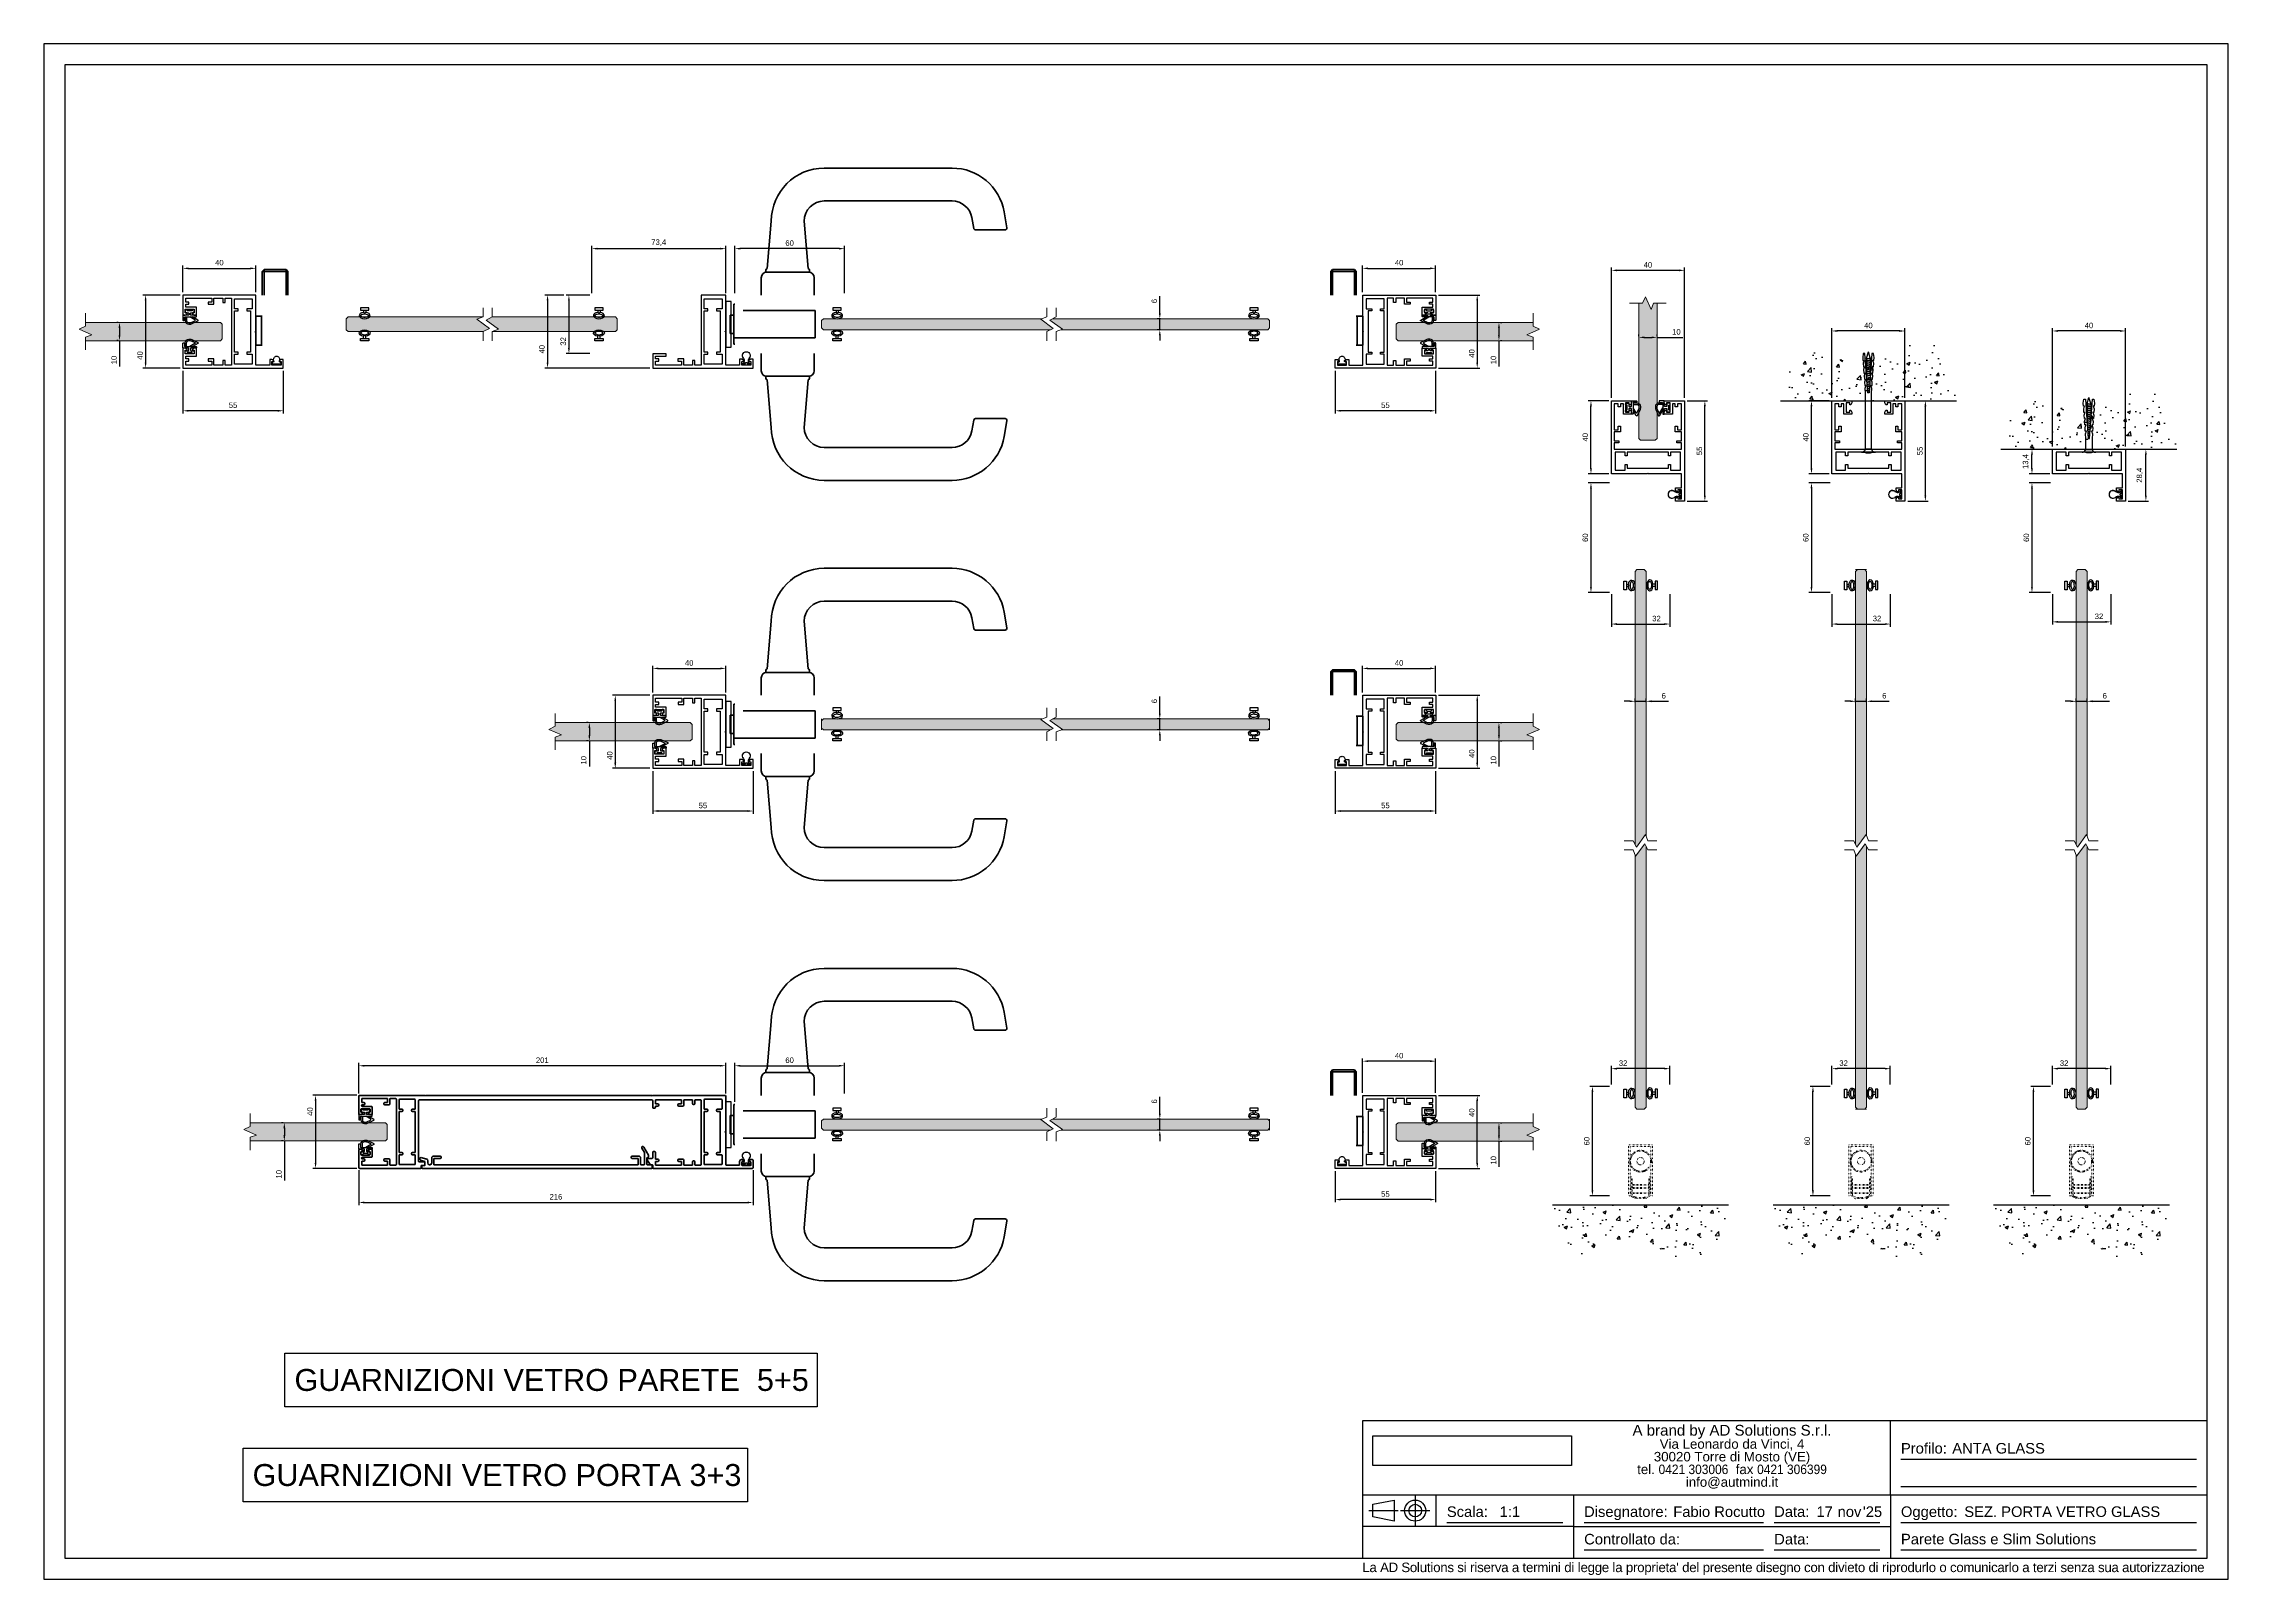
# Model space of a CAD drawing. Header units: millimetres. Extents: x 3290 to 5881, y 194 to 1035.
# Drawn here: x 3290 to 4487, y 194 to 1035 of the extents above; entities that cross this region are included whole.
import ezdxf

# ---------------------------------------------------------------- set-up
doc = ezdxf.new("R2010")
doc.units = ezdxf.units.MM
doc.linetypes.add('ACAD_ISO07W100', pattern=[3, 0, -3])
for name, color, linetype in [('Blocchi', 7, 'Continuous'), ('COMP', 41, 'Continuous'), ('FEMMINA_MIR', 7, 'Continuous'), ('MANIGLIA_HOPPE_P', 7, 'Continuous'), ('MASCHIO_MIR', 7, 'Continuous'), ('MODULO_TECNICO_S', 7, 'Continuous'), ('quote', 3, 'Continuous'), ('RISCONTRO_SERRAT', 7, 'Continuous'), ('ROSETTA_PER_MANI', 7, 'Continuous'), ('SCATTO_PER_MODUL', 7, 'Continuous'), ('SERRATURA_OMEC', 7, 'Continuous')]:
    doc.layers.add(name, color=color, linetype=linetype)
for name, color, linetype, lineweight in [('GLASS & JOINTS', 250, 'Continuous', 13), ('M GASKET', 140, 'Continuous', 5), ('NOTES', 7, 'Continuous', 15)]:
    doc.layers.add(name, color=color, linetype=linetype, lineweight=lineweight)
doc.layers.add('GLASS HATCH', color=7, linetype='Continuous', true_color=0xb8ffed, transparency=0.5)
doc.styles.get("Standard").update_dxf_attribs({"font": 'arial.ttf'})
doc.dimstyles.new('ISO-25$0', dxfattribs={"dimtxt": 3, "dimasz": 3, "dimexe": 1.5, "dimexo": 1.5, "dimgap": 1.5, "dimtad": 1, "dimtxsty": 'Standard', "dimcen": 2.5, "dimadec": 0, "dimazin": 0, "dimtfac": 1, "dimtmove": 0, "dimatfit": 3, "dimfxl": 1, "dimarcsym": 0})
picture_1 = doc.add_image_def('image1.jpg', size_in_pixel=(526, 79))

# ---------------------------------------------------------------- blocks, each defined once
blk = doc.blocks.new('48750')
at = {"layer": 'COMP'}
for p, q in [((-3.8, 1.6), (-4.4, 1.8)), ((-1.5, 1.1), (-2.1, 1.1)), ((-4.4, -1.8), (-3.8, -1.6)), ((-2.1, -1.1), (-1.5, -1.1))]:
    blk.add_line(p, q, dxfattribs=at)
blk.add_lwpolyline([(-1, 1.8, -0.414214), (-1.5, 1.2), (-2.1, 1.2, -0.117054), (-3.8, 1.7), (-4.3, 1.9, 1.622467), (-4.3, -1.9), (-3.8, -1.7, -0.117054), (-2.1, -1.2), (-1.5, -1.2, -0.414214), (-1, -1.8), (-1, -2.4), (0, -2.4), (0, 2.4), (-1, 2.4)], format="xyb", close=True, dxfattribs=at)
blk.add_lwpolyline([(-0.1, 2.3), (-0.9, 2.3), (-0.9, 0.4), (-1.4, 0.4), (-1.4, -0.4), (-0.9, -0.4), (-0.9, -2.3), (-0.1, -2.3)], close=True, dxfattribs=at)
for centre, radius, start, end in [((-5.3, 0), 2.07, 63.2948, 296.7052), ((-2.1, 5), 3.89, 243.2948, 270), ((-1.5, 1.8), 0.61, 270, 0), ((-2.1, -5), 3.89, 90, 116.7052), ((-1.5, -1.8), 0.61, 0, 90)]:
    blk.add_arc(centre, radius, start, end, dxfattribs=at)
blk = doc.blocks.new('cassaporta Glass')
at = {"color": 4}
for p, q in [((20, 15), (15.2, 15)), ((15.2, 15), (15.2, 13.8)), ((15.2, 13.8), (15.8, 12.8)), ((15.8, 12.8), (16.4, 12.8)), ((16.4, 12.8), (16.4, 13.8)), ((16.4, 13.8), (18.4, 13.8)), ((18.4, 13.8), (18.4, 8.8)), ((20, -40), (20, 15)), ((15.8, 9.9), (15.2, 8.8)), ((15.2, 8.8), (15.2, 7.6)), ((15.2, 7.6), (18.4, 7.6)), ((16.4, 9.9), (15.8, 9.9)), ((16.4, 8.8), (16.4, 9.9)), ((18.4, 8.8), (16.4, 8.8)), ((18.4, 7.6), (18.4, 0)), ((-0.4, 0), (-20, 0)), ((-20, 0), (-20, -40)), ((-17.9, -11.8), (-17.9, -2)), ((-17.9, -2), (-12.5, -2)), ((-12.5, -11.8), (-17.9, -11.8)), ((-12.5, -2), (-12.5, -5)), ((-12.5, -5), (-11.3, -5)), ((-11.3, -9.8), (-12.5, -9.8)), ((-12.5, -9.8), (-12.5, -11.8)), ((-11.3, -5), (-11.3, -3)), ((-11.3, -3), (11.2, -3)), ((-11.3, -11.8), (-11.3, -9.8)), ((11.2, -11.8), (-11.3, -11.8)), ((0, -0.4), (-0.4, 0)), ((0.4, 0), (0, -0.4)), ((18.4, 0), (0.4, 0)), ((11.2, -3), (11.2, -5)), ((11.2, -5), (12.4, -5)), ((12.4, -9.8), (11.2, -9.8)), ((11.2, -9.8), (11.2, -11.8)), ((12.4, -5), (12.4, -2)), ((12.4, -2), (17.9, -2)), ((12.4, -11.8), (12.4, -9.8)), ((17.9, -11.8), (12.4, -11.8)), ((17.9, -2), (17.9, -11.8)), ((-18.4, -16.9), (-18.4, -13.4)), ((-18.4, -13.4), (18.4, -13.4)), ((-15.9, -16.9), (-18.4, -16.9)), ((-18.4, -23), (-18.4, -18.1)), ((-18.4, -18.1), (-15.9, -18.1)), ((-15, -23), (-18.4, -23)), ((-15.9, -18.1), (-15.9, -16.9)), ((-15, -26.1), (-15, -23)), ((18.4, -23), (15, -23)), ((15, -23), (15, -26.1)), ((18.4, -16.9), (15.9, -16.9)), ((15.9, -16.9), (15.9, -18.1)), ((15.9, -18.1), (18.4, -18.1)), ((18.4, -13.4), (18.4, -16.9)), ((18.4, -18.1), (18.4, -23)), ((-18.4, -38.4), (-18.4, -24.1)), ((-18.4, -24.1), (-16.2, -24.1)), ((-16.2, -24.1), (-16.2, -26.1)), ((-16.2, -26.1), (-15, -26.1)), ((-9, -32.6), (-13.4, -32.6)), ((-13.4, -32.6), (-13.4, -38.4)), ((-12.2, -38.8), (-12.2, -33.8)), ((-12.2, -33.8), (-10.2, -33.8)), ((-10.2, -33.8), (-10.2, -34.8)), ((-10.2, -34.8), (-9.6, -34.8)), ((-9.6, -34.8), (-9, -33.8)), ((-9, -33.8), (-9, -32.6)), ((13.4, -32.6), (9, -32.6)), ((9, -32.6), (9, -33.8)), ((9, -33.8), (9.6, -34.8)), ((9.6, -34.8), (10.2, -34.8)), ((10.2, -34.8), (10.2, -33.8)), ((10.2, -33.8), (12.2, -33.8)), ((12.2, -33.8), (12.2, -38.8)), ((13.4, -38.4), (13.4, -32.6)), ((15, -26.1), (16.2, -26.1)), ((16.2, -26.1), (16.2, -24.1)), ((16.2, -24.1), (18.4, -24.1)), ((18.4, -24.1), (18.4, -38.4)), ((-20, -40), (-9, -40)), ((-16.2, -38.4), (-18.4, -38.4)), ((-15, -36.7), (-16.2, -36.7)), ((-16.2, -36.7), (-16.2, -38.4)), ((-15, -38.4), (-15, -36.7)), ((-13.4, -38.4), (-15, -38.4)), ((-10.2, -38.8), (-12.2, -38.8)), ((-9.6, -37.7), (-10.2, -37.7)), ((-10.2, -37.7), (-10.2, -38.8)), ((-9, -38.8), (-9.6, -37.7)), ((-9, -40), (-9, -38.8)), ((9.6, -37.7), (9, -38.8)), ((9, -38.8), (9, -40)), ((9, -40), (20, -40)), ((10.2, -37.7), (9.6, -37.7)), ((10.2, -38.8), (10.2, -37.7)), ((12.2, -38.8), (10.2, -38.8)), ((15, -38.4), (13.4, -38.4)), ((16.2, -36.7), (15, -36.7)), ((15, -36.7), (15, -38.4)), ((16.2, -38.4), (16.2, -36.7)), ((18.4, -38.4), (16.2, -38.4))]:
    blk.add_line(p, q, dxfattribs=at)
blk = doc.blocks.new('tassello lungo')
at = {"color": 3}
blk.add_lwpolyline([(-1.7, 1.6), (1.7, 1.6), (1.7, 32.5), (1.9, 35), (1.4, 36.6), (2, 36.6), (2.1, 38.4), (1.6, 40), (2.2, 40), (2.4, 41.9), (1.9, 43.5), (2.5, 43.4), (2.6, 45.3), (2.1, 46.9), (2.7, 46.8), (2.9, 48.7), (2.3, 50.3), (3, 50.3), (3.1, 51.8), (2.8, 54), (1.9, 54.1), (0.4, 32.5), (-0.4, 32.5), (-1.9, 54.1), (-2.8, 54), (-3.1, 51.8), (-3, 50.3), (-2.3, 50.3), (-2.9, 48.7), (-2.7, 46.8), (-2.1, 46.9), (-2.6, 45.3), (-2.5, 43.4), (-1.9, 43.5), (-2.4, 41.9), (-2.2, 40), (-1.6, 40), (-2.1, 38.4), (-2, 36.6), (-1.4, 36.6), (-1.9, 35), (-1.7, 32.5)], close=True, dxfattribs=at)
at = {"color": 8}
for points in [[(-1.2, 51.2), (1.2, 51.7)], [(-1.2, 50.9), (1.2, 51.5)], [(-1.2, 50), (1.2, 50.6)], [(-1.2, 49.7), (1.2, 50.3)], [(-1.2, 48.8), (1.2, 49.4)], [(-1.2, 48.6), (1.2, 49.1)], [(-1.2, 47.7), (1.2, 48.2)], [(-1.2, 47.4), (1.2, 48)], [(-1, 51.6), (0, 55)], [(-1, 51.6), (-1, 51.2)], [(-1, 50.9), (-1, 50)], [(-1, 49.8), (-1, 48.9)], [(-1, 48.6), (-1, 47.7)], [(1, 51.7), (0, 55)], [(1, 51.4), (1, 50.5)], [(1, 50.3), (1, 49.4)], [(1, 49.1), (1, 48.2)], [(1, 48), (1, 47.1)], [(-1.2, 46.5), (1.2, 47.1)], [(-1.2, 46.3), (1.2, 46.8)], [(-1.2, 45.4), (1.2, 45.9)], [(-1.2, 45.1), (1.2, 45.7)], [(-1.2, 44.2), (1.2, 44.8)], [(-1.2, 43.9), (1.2, 44.5)], [(-1.1, 43), (1.1, 43.6)], [(-1.1, 42.8), (1.1, 43.3)], [(-1, 47.5), (-1, 46.6)], [(-1, 46.3), (-1, 45.4)], [(-1, 45.1), (-1, 44.2)], [(-1, 44), (-1, 43.1)], [(-1, 42.8), (-1, 41.9)], [(-1, 41.9), (1.1, 42.4)], [(-1, 41.7), (1, 42.2)], [(-0.9, 40.8), (1, 41.2)], [(-0.9, 40.5), (1, 41)], [(-0.9, 39.6), (0.9, 40.1)], [(-0.9, 39.4), (0.9, 39.8)], [(-0.8, 38.5), (0.8, 38.9)], [(-0.8, 38.2), (0.8, 38.6)], [(-0.7, 37.3), (0.7, 37.7)], [(-0.7, 37.1), (0.7, 37.4)], [(-0.6, 36.2), (0.7, 36.5)], [(-0.6, 35.9), (0.6, 36.3)], [(1, 46.8), (1, 45.9)], [(1, 45.6), (1, 44.7)], [(1, 44.5), (1, 43.6)], [(1, 43.3), (1, 42.4)], [(1, 42.2), (1, 41.9)], [(-0.6, 35.1), (0.6, 35.3)], [(-0.5, 34.8), (0.6, 35.1)], [(-0.5, 33.9), (0.5, 34.2)], [(-0.5, 33.7), (0.5, 33.9)], [(-0.4, 32.8), (0.4, 33)], [(-0.4, 32.5), (0.4, 32.7)]]:
    blk.add_lwpolyline(points, dxfattribs=at)
for points in [[(-1.2, 51.2, 0.243659), (-1.2, 50.9)], [(-1.2, 50, 0.243659), (-1.2, 49.7)], [(-1.2, 48.8, 0.243659), (-1.2, 48.6)], [(1.2, 51.5, 0.243659), (1.2, 51.7)], [(1.2, 50.3, 0.243659), (1.2, 50.6)], [(1.2, 49.1, 0.243659), (1.2, 49.4)], [(1.2, 48, 0.243659), (1.2, 48.2)], [(-1.2, 47.7, 0.243659), (-1.2, 47.4)], [(-1.2, 46.5, 0.243659), (-1.2, 46.3)], [(-1.2, 45.4, 0.243659), (-1.2, 45.1)], [(-1.2, 44.2, 0.243659), (-1.2, 43.9)], [(1.2, 46.8, 0.243659), (1.2, 47.1)], [(1.2, 45.7, 0.243659), (1.2, 45.9)], [(1.2, 44.5, 0.243659), (1.2, 44.8)]]:
    blk.add_lwpolyline(points, format="xyb", dxfattribs=at)
at = {"color": 3}
blk.add_lwpolyline([(-3.7, 0), (3.8, 0, -0.340122), (1.7, 1.6), (-1.7, 1.6, -0.340122)], format="xyb", close=True, dxfattribs=at)
blk.add_lwpolyline([(-2.3, 0, 0.133333), (2.3, 0)], format="xyb", dxfattribs=at)
blk = doc.blocks.new('tassello')
at = {"color": 3}
blk.add_lwpolyline([(3, 0), (-3, 0, -0.340122), (-1.38, -1.25), (1.38, -1.25, -0.340122)], format="xyb", close=True, dxfattribs=at)
blk.add_lwpolyline([(1.87, 0, 0.133333), (-1.88, 0)], format="xyb", dxfattribs=at)
blk.add_lwpolyline([(1.38, -1.25), (-1.38, -1.25), (-1.38, -6), (-1.51, -8), (-1.1, -9.28), (-1.6, -9.24), (-1.71, -10.74), (-1.29, -12.02), (-1.79, -11.99), (-1.9, -13.48), (-1.49, -14.76), (-1.99, -14.73), (-2.09, -16.23), (-1.68, -17.51), (-2.18, -17.47), (-2.28, -18.97), (-1.87, -20.25), (-2.37, -20.22), (-2.46, -21.46), (-2.2, -23.23), (-1.51, -23.28), (-0.3, -6), (0.3, -6), (1.51, -23.28), (2.2, -23.23), (2.46, -21.46), (2.37, -20.22), (1.87, -20.25), (2.28, -18.97), (2.18, -17.47), (1.68, -17.51), (2.09, -16.23), (1.99, -14.73), (1.49, -14.76), (1.9, -13.48), (1.79, -11.99), (1.29, -12.02), (1.71, -10.74), (1.6, -9.24), (1.1, -9.28), (1.51, -8), (1.38, -6)], close=True, dxfattribs=at)
at = {"color": 8}
for points in [[(0.5, -8.96), (-0.52, -9.21)], [(0.49, -8.76), (-0.51, -9)], [(0.44, -8.05), (-0.46, -8.27)], [(0.43, -7.85), (-0.44, -8.06)], [(0.38, -7.14), (-0.39, -7.32)], [(0.36, -6.93), (-0.38, -7.11)], [(0.31, -6.22), (-0.32, -6.38)], [(0.3, -6.02), (-0.31, -6.17)], [(0.92, -15.36), (-0.93, -15.81)], [(0.92, -16.29), (-0.93, -16.74)], [(0.92, -17.22), (-0.93, -17.67)], [(0.92, -18.14), (-0.93, -18.6)], [(0.92, -19.07), (-0.93, -19.53)], [(0.89, -14.44), (-0.92, -14.88)], [(0.92, -15.15), (-0.93, -15.61)], [(0.92, -16.08), (-0.93, -16.53)], [(0.92, -17.01), (-0.93, -17.46)], [(0.92, -17.94), (-0.93, -18.39)], [(0.92, -18.87), (-0.93, -19.32)], [(0.87, -14.24), (-0.9, -14.67)], [(0.82, -13.53), (-0.85, -13.94)], [(0.81, -13.32), (-0.84, -13.73)], [(-0.82, -13.72), (-0.82, -13.55)], [(-0.82, -14.65), (-0.82, -13.93)], [(-0.82, -15.58), (-0.82, -14.86)], [(-0.82, -16.51), (-0.82, -15.79)], [(-0.82, -17.44), (-0.82, -16.72)], [(-0.82, -18.37), (-0.82, -17.64)], [(-0.82, -19.3), (-0.82, -18.57)], [(0.76, -12.61), (-0.79, -12.99)], [(0.75, -12.41), (-0.77, -12.78)], [(0.7, -11.7), (-0.72, -12.05)], [(0.68, -11.5), (-0.71, -11.84)], [(0.63, -10.79), (-0.65, -11.1)], [(0.62, -10.59), (-0.64, -10.89)], [(0.57, -9.87), (-0.59, -10.16)], [(0.55, -9.67), (-0.57, -9.95)], [(0.83, -14.25), (0.83, -13.55)], [(0.83, -15.18), (0.83, -14.45)], [(0.83, -16.11), (0.83, -15.38)], [(0.83, -17.03), (0.83, -16.31)], [(0.83, -17.96), (0.83, -17.24)], [(0.83, -18.89), (0.83, -18.17)], [(0.83, -19.82), (0.83, -19.1)], [(0.92, -20), (-0.93, -20.45)], [(0.92, -20.93), (-0.93, -21.38)], [(0.92, -19.8), (-0.93, -20.25)], [(0.92, -20.72), (-0.93, -21.18)], [(-0.82, -20.22), (-0.82, -19.5)], [(-0.82, -21.15), (-0.82, -20.43)], [(-0.8, -21.35), (0, -24.04)], [(0.83, -21.29), (0, -24.04)], [(0.83, -20.75), (0.83, -20.03)], [(0.83, -21.29), (0.83, -20.95)]]:
    blk.add_lwpolyline(points, dxfattribs=at)
for points in [[(-0.93, -15.61, 0.243659), (-0.93, -15.81)], [(-0.93, -16.53, 0.243659), (-0.93, -16.74)], [(-0.93, -17.46, 0.243659), (-0.93, -17.67)], [(-0.93, -18.39, 0.243659), (-0.93, -18.6)], [(0.92, -15.36, 0.243659), (0.92, -15.15)], [(0.92, -16.29, 0.243659), (0.92, -16.08)], [(0.92, -17.22, 0.243659), (0.92, -17.01)], [(0.92, -18.14, 0.243659), (0.92, -17.94)], [(0.92, -19.07, 0.243659), (0.92, -18.87)], [(-0.93, -19.32, 0.243659), (-0.93, -19.53)], [(-0.93, -20.25, 0.243659), (-0.93, -20.45)], [(-0.93, -21.18, 0.243659), (-0.93, -21.38)], [(0.92, -20, 0.243659), (0.92, -19.8)], [(0.92, -20.93, 0.243659), (0.92, -20.72)]]:
    blk.add_lwpolyline(points, format="xyb", dxfattribs=at)
blk = doc.blocks.new('modulo tecnico')
at = {"layer": 'MODULO_TECNICO_S', "color": 1, "linetype": 'Continuous', "lineweight": 50}
for p, q in [((-201, 19.5), (-201, 9.8)), ((-164.7, 20), (-200.5, 20)), ((-199.8, 11), (-199.8, 12.4)), ((-199.5, 12.7), (-195.1, 12.7)), ((-199.4, 18.2), (-185.2, 18.2)), ((-199.4, 16), (-199.4, 18.2)), ((-198.2, 16), (-199.4, 16)), ((-199, 14.8), (-198.2, 14.8)), ((-194.1, 13.9), (-199, 13.9)), ((-197.7, 15.3), (-197.7, 15.5)), ((-194.8, 12.4), (-194.8, 11)), ((-193.6, 9.8), (-193.6, 13.4)), ((-187.2, 15.5), (-187.2, 15.3)), ((-185.2, 16), (-186.7, 16)), ((-186.7, 14.8), (-184.5, 14.8)), ((-185.2, 18.2), (-185.2, 16)), ((-184, 15.3), (-184, 17.9)), ((-183.7, 18.2), (-180.7, 18.2)), ((-180.4, 17.9), (-180.4, -17.9)), ((-178.9, 12.7), (-178.9, 17.6)), ((-178.6, 17.9), (-170.4, 17.9)), ((-177.4, 12.4), (-178.6, 12.4)), ((-170.4, 12.4), (-171.6, 12.4)), ((-170.1, 17.6), (-170.1, 12.7)), ((-168.2, -16), (-168.2, 17)), ((-167.7, 17.5), (-40.5, 17.5)), ((-164.4, 19.7), (-164.7, 20)), ((-164.1, 20), (-164.4, 19.7)), ((-40.6, 20), (-164.1, 20)), ((-40.3, 19.7), (-40.6, 20)), ((-40, 20), (-40.3, 19.7)), ((-0.5, 20), (-40, 20)), ((-40, 17), (-40, 13.5)), ((-39.5, 13), (-38.9, 13)), ((-38.4, 17.5), (-24.2, 17.5)), ((-38.4, 15.3), (-38.4, 17.5)), ((-37.2, 15.3), (-38.4, 15.3)), ((-38.4, 14.1), (-37.2, 14.1)), ((-38.4, 13.5), (-38.4, 14.1)), ((-36.7, 14.6), (-36.7, 14.8)), ((-26.2, 14.8), (-26.2, 14.6)), ((-24.2, 15.3), (-25.7, 15.3)), ((-25.7, 14.1), (-23.5, 14.1)), ((-24.2, 17.5), (-24.2, 15.3)), ((-23, 17.5), (-18.1, 17.5)), ((-23, 14.6), (-23, 17.5)), ((-18.1, 17.5), (-18.1, 15.5)), ((-17.6, 15), (-17.4, 15)), ((-16.9, 15.5), (-16.9, 17.2)), ((-16.6, 17.5), (-13.7, 17.5)), ((-13.4, 17.2), (-13.4, -17.9)), ((-11.8, 12.7), (-11.8, 17.6)), ((-11.5, 17.9), (-2.3, 17.9)), ((-10.3, 12.4), (-11.5, 12.4)), ((-2.3, 12.4), (-4.5, 12.4)), ((-2, 17.6), (-2, 12.7)), ((0, 0.4), (0, 19.5)), ((-200.7, 9.5), (-199.9, 9.5)), ((-199.7, 9.5), (-198.9, 10)), ((-199, 10.7), (-199.5, 10.7)), ((-198.7, 10.3), (-198.7, 10.4)), ((-195.8, 10.4), (-195.8, 10.3)), ((-195.7, 10), (-194.9, 9.5)), ((-195.1, 10.7), (-195.6, 10.7)), ((-194.7, 9.5), (-193.9, 9.5)), ((-178.9, -11), (-178.9, 10.9)), ((-178.6, 11.2), (-177.4, 11.2)), ((-176.9, 11.7), (-176.9, 11.9)), ((-172.1, 11.9), (-172.1, 11.7)), ((-171.6, 11.2), (-170.4, 11.2)), ((-170.1, 10.9), (-170.1, -11)), ((-11.8, -11), (-11.8, 10.9)), ((-11.5, 11.2), (-10.3, 11.2)), ((-9.8, 11.7), (-9.8, 11.9)), ((-5, 11.9), (-5, 11.7)), ((-4.5, 11.2), (-3.3, 11.2)), ((-3, 10.9), (-3, -11)), ((-0.4, 0), (0, 0.4)), ((0, -0.4), (-0.4, 0)), ((-201, -9.8), (-201, -19.5)), ((-199.9, -9.5), (-200.7, -9.5)), ((-199.8, -12.4), (-199.8, -11)), ((-198.9, -10), (-199.7, -9.5)), ((-199.5, -10.7), (-199, -10.7)), ((-198.7, -10.4), (-198.7, -10.3)), ((-195.8, -10.3), (-195.8, -10.4)), ((-194.9, -9.5), (-195.7, -10)), ((-195.6, -10.7), (-195.1, -10.7)), ((-194.8, -11), (-194.8, -12.4)), ((-193.9, -9.5), (-194.7, -9.5)), ((-193.6, -13.4), (-193.6, -9.8)), ((-177.4, -11.3), (-178.6, -11.3)), ((-176.9, -12), (-176.9, -11.8)), ((-172.1, -11.8), (-172.1, -12)), ((-170.4, -11.3), (-171.6, -11.3)), ((-40, -11.3), (-40, -14)), ((-38.9, -10.8), (-39.5, -10.8)), ((-38.4, -15), (-38.4, -11.3)), ((-10.3, -11.3), (-11.5, -11.3)), ((-9.8, -12), (-9.8, -11.8)), ((-5, -11.8), (-5, -12)), ((-3.3, -11.3), (-4.5, -11.3)), ((0, -17.7), (0, -0.4)), ((-200.5, -20), (-167.1, -20)), ((-195.1, -12.7), (-199.5, -12.7)), ((-199.4, -16), (-198.2, -16)), ((-199.4, -18.2), (-199.4, -16)), ((-185.2, -18.2), (-199.4, -18.2)), ((-199, -13.9), (-194.1, -13.9)), ((-198.2, -14.8), (-199, -14.8)), ((-197.7, -15.5), (-197.7, -15.3)), ((-187.2, -15.3), (-187.2, -15.5)), ((-184.5, -14.8), (-186.7, -14.8)), ((-186.7, -16), (-185.2, -16)), ((-185.2, -16), (-185.2, -18.2)), ((-184, -17.9), (-184, -15.3)), ((-180.7, -18.2), (-183.7, -18.2)), ((-178.9, -17.6), (-178.9, -12.8)), ((-178.6, -12.5), (-177.4, -12.5)), ((-170.4, -17.9), (-178.6, -17.9)), ((-171.6, -12.5), (-170.4, -12.5)), ((-170.1, -12.8), (-170.1, -17.6)), ((-165.3, -16.5), (-167.7, -16.5)), ((-166.8, -18.5), (-165.3, -18.5)), ((-166.8, -19.7), (-166.8, -18.5)), ((-164.8, -18), (-164.8, -17)), ((-42.9, -15.7), (-41.4, -17.8)), ((-40.5, -14.5), (-42.2, -14.5)), ((-41, -18), (-40.3, -18)), ((-40, -18.3), (-40, -19.7)), ((-39.7, -20), (14.5, -20)), ((-37.2, -15), (-38.4, -15)), ((-38.4, -16.2), (-37.2, -16.2)), ((-38.4, -18.2), (-38.4, -16.2)), ((-24.2, -18.2), (-38.4, -18.2)), ((-36.7, -15.7), (-36.7, -15.5)), ((-26.2, -15.5), (-26.2, -15.7)), ((-23.5, -15), (-25.7, -15)), ((-25.7, -16.2), (-24.2, -16.2)), ((-24.2, -16.2), (-24.2, -18.2)), ((-23, -18.2), (-23, -15.5)), ((-18.1, -18.2), (-23, -18.2)), ((-18.1, -16.4), (-18.1, -18.2)), ((-17.4, -15.9), (-17.6, -15.9)), ((-16.9, -17.9), (-16.9, -16.4)), ((-13.7, -18.2), (-16.6, -18.2)), ((-11.8, -17.6), (-11.8, -12.8)), ((-11.5, -12.5), (-10.3, -12.5)), ((-2.3, -17.9), (-11.5, -17.9)), ((-4.5, -12.5), (-2.3, -12.5)), ((-2, -12.8), (-2, -17.6)), ((7.6, -18.2), (0.5, -18.2)), ((7.6, -16.2), (7.6, -18.2)), ((8.7, -15.2), (8.6, -15.2)), ((8.8, -18.1), (8.8, -16.7)), ((9.7, -15.7), (8.9, -15.2)), ((9.1, -16.4), (9.5, -16.4)), ((13.5, -18.4), (9.1, -18.4)), ((9.8, -16.1), (9.8, -16)), ((12.7, -16), (12.7, -16.1)), ((13.7, -15.2), (12.9, -15.7)), ((13.1, -16.4), (13.5, -16.4)), ((13.8, -16.7), (13.8, -18.1)), ((14.7, -15.2), (13.9, -15.2)), ((15, -19.5), (15, -15.5))]:
    blk.add_line(p, q, dxfattribs=at)
for centre, radius, start, end in [((-200.5, 19.5), 0.5, 90, 180), ((-199.5, 12.4), 0.3, 90, 180), ((-199, 14.4), 0.45, 90, 270), ((-198.2, 15.5), 0.5, 0, 90), ((-198.2, 15.3), 0.5, 270, 0), ((-195.1, 12.4), 0.3, 0, 90), ((-194.1, 13.4), 0.5, 0, 90), ((-186.7, 15.5), 0.5, 90, 180), ((-186.7, 15.3), 0.5, 180, 270), ((-184.5, 15.3), 0.5, 270, 0), ((-183.7, 17.9), 0.3, 90, 180), ((-180.7, 17.9), 0.3, 0, 90), ((-178.6, 17.6), 0.3, 90, 180), ((-178.6, 12.7), 0.3, 180, 270), ((-177.4, 11.9), 0.5, 0, 90), ((-171.6, 11.9), 0.5, 90, 180), ((-170.4, 17.6), 0.3, 0, 90), ((-170.4, 12.7), 0.3, 270, 0), ((-167.7, 17), 0.5, 90, 180), ((-40.5, 17), 0.5, 0, 90), ((-39.5, 13.5), 0.5, 180, 270), ((-38.9, 13.5), 0.5, 270, 0), ((-37.2, 14.8), 0.5, 0, 90), ((-37.2, 14.6), 0.5, 270, 0), ((-25.7, 14.8), 0.5, 90, 180), ((-25.7, 14.6), 0.5, 180, 270), ((-23.5, 14.6), 0.5, 270, 0), ((-17.6, 15.5), 0.5, 180, 270), ((-17.4, 15.5), 0.5, 270, 0), ((-16.6, 17.2), 0.3, 90, 180), ((-13.7, 17.2), 0.3, 0, 90), ((-11.5, 17.6), 0.3, 90, 180), ((-11.5, 12.7), 0.3, 180, 270), ((-10.3, 11.9), 0.5, 0, 90), ((-4.5, 11.9), 0.5, 90, 180), ((-2.3, 17.6), 0.3, 0, 90), ((-2.3, 12.7), 0.3, 270, 0), ((-0.5, 19.5), 0.5, 0, 90), ((-200.7, 9.8), 0.3, 180, 270), ((-199.9, 9.8), 0.3, 270, 298.706), ((-199.5, 11), 0.3, 180, 270), ((-199, 10.4), 0.3, 0, 90), ((-199, 10.3), 0.3, 298.706, 0), ((-195.6, 10.4), 0.3, 90, 180), ((-195.6, 10.3), 0.3, 180, 241.294), ((-195.1, 11), 0.3, 270, 0), ((-194.7, 9.8), 0.3, 241.294, 270), ((-193.9, 9.8), 0.3, 270, 0), ((-178.6, 10.9), 0.3, 90, 180), ((-177.4, 11.7), 0.5, 270, 0), ((-171.6, 11.7), 0.5, 180, 270), ((-170.4, 10.9), 0.3, 0, 90), ((-11.5, 10.9), 0.3, 90, 180), ((-10.3, 11.7), 0.5, 270, 0), ((-4.5, 11.7), 0.5, 180, 270), ((-3.3, 10.9), 0.3, 0, 90), ((-200.7, -9.8), 0.3, 90, 180), ((-199.9, -9.8), 0.3, 61.294, 90), ((-199.5, -11), 0.3, 90, 180), ((-199, -10.4), 0.3, 270, 0), ((-199, -10.3), 0.3, 0, 61.294), ((-195.6, -10.3), 0.3, 118.706, 180), ((-195.6, -10.4), 0.3, 180, 270), ((-195.1, -11), 0.3, 0, 90), ((-194.7, -9.8), 0.3, 90, 118.706), ((-193.9, -9.8), 0.3, 0, 90), ((-178.6, -11), 0.3, 180, 270), ((-177.4, -11.8), 0.5, 0, 90), ((-177.4, -12), 0.5, 270, 0), ((-171.6, -11.8), 0.5, 90, 180), ((-171.6, -12), 0.5, 180, 270), ((-170.4, -11), 0.3, 270, 0), ((-39.5, -11.3), 0.5, 90, 180), ((-38.9, -11.3), 0.5, 0, 90), ((-11.5, -11), 0.3, 180, 270), ((-10.3, -11.8), 0.5, 0, 90), ((-10.3, -12), 0.5, 270, 0), ((-4.5, -11.8), 0.5, 90, 180), ((-4.5, -12), 0.5, 180, 270), ((-3.3, -11), 0.3, 270, 0), ((-200.5, -19.5), 0.5, 180, 270), ((-199.5, -12.4), 0.3, 180, 270), ((-199, -14.4), 0.45, 90, 270), ((-198.2, -15.3), 0.5, 0, 90), ((-198.2, -15.5), 0.5, 270, 0), ((-195.1, -12.4), 0.3, 270, 0), ((-194.1, -13.4), 0.5, 270, 0), ((-186.7, -15.3), 0.5, 90, 180), ((-186.7, -15.5), 0.5, 180, 270), ((-184.5, -15.3), 0.5, 0, 90), ((-183.7, -17.9), 0.3, 180, 270), ((-180.7, -17.9), 0.3, 270, 0), ((-178.6, -17.6), 0.3, 180, 270), ((-178.6, -12.8), 0.3, 90, 180), ((-170.4, -17.6), 0.3, 270, 0), ((-170.4, -12.8), 0.3, 0, 90), ((-167.7, -16), 0.5, 180, 270), ((-167.1, -19.7), 0.3, 270, 0), ((-165.3, -17), 0.5, 0, 90), ((-165.3, -18), 0.5, 270, 0), ((-42.2, -15.2), 0.75, 90, 215.0064), ((-41, -17.5), 0.5, 215.0064, 270), ((-40.5, -14), 0.5, 270, 0), ((-40.3, -18.3), 0.3, 0, 90), ((-39.7, -19.7), 0.3, 180, 270), ((-37.2, -15.5), 0.5, 0, 90), ((-37.2, -15.7), 0.5, 270, 0), ((-25.7, -15.5), 0.5, 90, 180), ((-25.7, -15.7), 0.5, 180, 270), ((-23.5, -15.5), 0.5, 0, 90), ((-17.6, -16.4), 0.5, 90, 180), ((-17.4, -16.4), 0.5, 0, 90), ((-16.6, -17.9), 0.3, 180, 270), ((-13.7, -17.9), 0.3, 270, 0), ((-11.5, -12.8), 0.3, 90, 180), ((-11.5, -17.6), 0.3, 180, 270), ((-2.3, -12.8), 0.3, 0, 90), ((-2.3, -17.6), 0.3, 270, 0), ((0.5, -17.7), 0.5, 180, 270), ((8.6, -16.2), 1, 90, 180), ((8.7, -15.5), 0.3, 61.294, 90), ((9.1, -16.7), 0.3, 90, 180), ((9.1, -18.1), 0.3, 180, 270), ((9.5, -16.1), 0.3, 270, 0), ((9.5, -16), 0.3, 0, 61.294), ((13.1, -16), 0.3, 118.706, 180), ((13.1, -16.1), 0.3, 180, 270), ((13.5, -16.7), 0.3, 0, 90), ((13.5, -18.1), 0.3, 270, 0), ((13.9, -15.5), 0.3, 90, 118.706), ((14.5, -19.5), 0.5, 270, 0), ((14.7, -15.5), 0.3, 0, 90)]:
    blk.add_arc(centre, radius, start, end, dxfattribs=at)
at = {"layer": 'RISCONTRO_SERRAT', "color": 1, "linetype": 'Continuous', "lineweight": 50}
blk.add_line((0, 6.4), (0, 16.5), dxfattribs=at)
blk = doc.blocks.new('copertina modulo tecnico')
at = {"layer": 'SCATTO_PER_MODUL', "color": 5, "linetype": 'Continuous', "lineweight": 50}
for p, q in [((-2.4, 1.7), (0, 1)), ((0.8, 2.3), (-2.1, 3.1)), ((0, 1), (0, -1)), ((1.5, 0.2), (1.5, 1.4)), ((3.7, 2.9), (3.7, 0.2)), ((8.4, 3.9), (4.7, 3.9)), ((4.9, 2.7), (8.4, 2.7)), ((4.9, -0.8), (4.9, 2.7)), ((8.9, 3.2), (8.9, 3.4)), ((112.9, 3.4), (112.9, 3.2)), ((117.1, 3.9), (113.4, 3.9)), ((113.4, 2.7), (116.8, 2.7)), ((116.8, 2.7), (116.8, -0.8)), ((118, -0.3), (118, 2.9)), ((118.8, 8.3), (120.2, 5.9)), ((122.4, 4.5), (119.8, 8.9)), ((120.3, 5.4), (120.3, -0.5)), ((121.5, 2.9), (122, 3.1)), ((121.5, -0.5), (121.5, 2.9)), ((-1.7, -1.6), (-1.7, -2.5)), ((-0.3, -1.3), (-1.4, -1.3)), ((-1.4, -2.8), (124.2, -2.8)), ((2.7, -0.8), (2.5, -0.8)), ((116.8, -0.8), (4.9, -0.8)), ((120, -0.8), (118.5, -0.8)), ((124.2, -0.8), (121.8, -0.8)), ((124.5, -2.5), (124.5, -1.1))]:
    blk.add_line(p, q, dxfattribs=at)
for centre, radius, start, end in [((-2.2, 2.4), 0.75, 75.0009, 255.0009), ((0.5, 1.4), 1, 0, 75.0009), ((2.5, 0.2), 1, 180, 270), ((2.7, 0.2), 1, 270, 0.0008), ((4.7, 2.9), 1, 90, 180.0008), ((8.4, 3.4), 0.5, 0, 90), ((8.4, 3.2), 0.5, 270, 0), ((113.4, 3.4), 0.5, 90, 180), ((113.4, 3.2), 0.5, 180, 270), ((117.1, 2.9), 1, 359.9992, 90), ((119.3, 8.6), 0.6, 30.0003, 210.0003), ((119.3, 5.4), 1, 0, 30.0003), ((121.5, 4), 1, 299.9911, 30.0003), ((-1.4, -1.6), 0.3, 90, 180), ((-1.4, -2.5), 0.3, 180, 270.0008), ((-0.3, -1), 0.3, 270, 0), ((118.5, -0.3), 0.5, 179.9992, 270.0006), ((120, -0.5), 0.3, 270.0006, 0), ((121.8, -0.5), 0.3, 180, 270), ((124.2, -1.1), 0.3, 0, 90), ((124.2, -2.5), 0.3, 270.0008, 0)]:
    blk.add_arc(centre, radius, start, end, dxfattribs=at)
blk = doc.blocks.new('cerniera bilico')
at = {"layer": 'FEMMINA_MIR', "color": 7, "linetype": 'Continuous', "lineweight": 50}
for p, q in [((-16.5, 33.5), (-17.5, 32.5)), ((-17.5, 32.5), (-17.5, 19.5)), ((-16.5, 32.5), (-17.5, 32.5)), ((-4.5, 33.5), (-16.5, 33.5)), ((-16.5, 33.5), (-16.5, 32.5)), ((-16.5, 32.5), (-4.5, 32.5)), ((-16.5, 19.5), (-16.5, 32.5)), ((-3.5, 32.5), (-4.5, 33.5)), ((-4.5, 32.5), (-4.5, 33.5)), ((-4.5, 32.5), (-4.5, 19.5)), ((-3.5, 32.5), (-4.5, 32.5)), ((-3.5, 19.5), (-3.5, 32.5))]:
    blk.add_line(p, q, dxfattribs=at)
at = {"layer": 'MASCHIO_MIR', "color": 7, "linetype": 'Continuous', "lineweight": 50}
for p, q in [((-3, 8), (-3.5, 8)), ((-3, -8), (-3, 8)), ((0, 8), (-3, 8)), ((0, 8), (0, -8)), ((-3.5, -8), (-3, -8)), ((0, -8), (-3, -8))]:
    blk.add_line(p, q, dxfattribs=at)
blk = doc.blocks.new('*U147')
at = {"color": 4, "insert": (5, -10.5), "char_height": 5, "attachment_point": 1}
blk.add_mtext_dynamic_manual_height_columns('Profilo:', width=21.179, gutter_width=12.5, heights=[0], dxfattribs=at)
blk = doc.blocks.new('INDICAZIONE')
at = {"color": 6}
for p, q in [((-22, 0), (-8, 0)), ((-7, 0), (7, 0)), ((0, 7), (0, -7))]:
    blk.add_line(p, q, dxfattribs=at)
blk.add_lwpolyline([(-10, 5), (-10, -5), (-20, -3), (-20, 3), (-10, 5)], dxfattribs=at)
for radius in [5, 3]:
    blk.add_circle((0, 0), radius, dxfattribs=at)
blk = doc.blocks.new('*U22')
at = {"color": 6}
for p, q in [((100, 30), (100, 15)), ((100, 15), (0, 15)), ((100, 15), (250, 15)), ((100, 15), (100, 0)), ((250, 15), (250, 0)), ((105, 3.9), (190, 3.9)), ((195, 3.9), (245, 3.9)), ((255, 3.9), (395, 3.9))]:
    blk.add_line(p, q, dxfattribs=at)
at = {"color": 4, "char_height": 5, "attachment_point": 1}
for s, width, insert in [('Oggetto:', 14.588, (255, 24.5)), ('Controllato da:', 44.869, (105, 11.5)), ('Data:', 14.588, (195, 11.5))]:
    blk.add_mtext_dynamic_manual_height_columns(s, width=width, gutter_width=12.5, heights=[0], dxfattribs=dict(at, insert=insert))
blk = doc.blocks.new('*U144')
at = {"color": 4, "attachment_point": 1}
for s, width, insert, char_height in [('\\pxsm0.8,qc;{\\H0.9945x;A brand by AD Solutions S.r.l.\\P\\H0.88235x;Via Leonardo da Vinci, 4\\P30020 Torre di Mosto (VE)\\Ptel. \\W0.9;0421 303006\\W1;  fax \\W0.9;0421 306399\\W1;\\Pinfo@autmind.it}', 150.036, (100, -1.9), 5.128), ('\\pxt3;Fabio Rocutto', 152.263, (147.2, -40.5), 5)]:
    blk.add_mtext_dynamic_manual_height_columns(s, width=width, gutter_width=12.5, heights=[0], dxfattribs=dict(at, insert=insert, char_height=char_height))
at = {"insert": (0, -67.1), "char_height": 4.5, "attachment_point": 1}
blk.add_mtext_dynamic_manual_height_columns("{\\T0.96;\\C4;La AD Solutions si riserva a termini di legge la proprieta' del presente disegno con divieto di riprodurlo o comunicarlo a terzi senza sua autorizzazione}", width=437.36, gutter_width=12.5, heights=[0], dxfattribs=at)
image = blk.add_image(picture_1, insert=(5, -21.2), size_in_units=(94, 14.1))
image.dxf.flags = 7
blk = doc.blocks.new('*U21')
at = {"color": 4, "insert": (65, -40.5), "char_height": 5, "attachment_point": 1}
blk.add_mtext_dynamic_manual_height_columns('1:1', width=29.964, gutter_width=12.5, heights=[0], dxfattribs=at)
blk = doc.blocks.new('*U146')
at = {"color": 4, "insert": (215, -40.5), "char_height": 5, "attachment_point": 1}
blk.add_mtext_dynamic_manual_height_columns('17', width=12.689, gutter_width=12.5, heights=[0], dxfattribs=at)
blk = doc.blocks.new('*U145')
at = {"color": 4, "insert": (215, -40.5), "char_height": 5, "attachment_point": 1}
blk.add_mtext_dynamic_manual_height_columns('\\pxt2;^Inov', width=27.177, gutter_width=12.5, heights=[0], dxfattribs=at)
blk = doc.blocks.new('DATA - ANNO')
at = {"color": 4, "insert": (215, -40.5), "char_height": 5, "attachment_point": 1}
blk.add_mtext_dynamic_manual_height_columns("\\pxt4,4.2,4.4;^I^I^I'25", width=152.263, gutter_width=12.5, heights=[0], dxfattribs=at)
blk = doc.blocks.new('Cartiglio A3')
at = {"color": 6}
for points in [[(0, 726.876), (0, 0), (1034.376, 0), (1034.376, 726.876)], [(10, 716.876), (10, 10), (1024.376, 10), (1024.376, 716.876)]]:
    blk.add_lwpolyline(points, close=True, dxfattribs=at)
blk = doc.blocks.new('*U23')
at = {"color": 4, "insert": (0, 7.6), "char_height": 5, "attachment_point": 1}
blk.add_mtext_dynamic_manual_height_columns('\\pxql;Parete Glass e Slim Solutions', width=152.263, gutter_width=12.5, heights=[0], dxfattribs=at)
blk = doc.blocks.new('*D24')
at = {"layer": 'Defpoints', "color": 0, "transparency": 16777216}
for p in [(4164.2, 873.8), (4174.2, 874.6), (4174.2, 873.8)]:
    blk.add_point(p, dxfattribs=at)
at = {"layer": 'quote', "color": 0, "lineweight": -2, "transparency": 16777216}
for p, q in [((4164.2, 875.3), (4164.2, 876.1)), ((4167.2, 874.6), (4171.2, 874.6)), ((4174.2, 875.3), (4174.2, 876.1)), ((4174.2, 874.6), (4188.3, 874.6))]:
    blk.add_line(p, q, dxfattribs=at)
at = {"layer": 'quote', "color": 0, "transparency": 16777216}
for points in [[(4167.2, 875.1), (4167.2, 874.1), (4164.2, 874.6)], [(4171.2, 875.1), (4171.2, 874.1), (4174.2, 874.6)]]:
    blk.add_solid(points, dxfattribs=at)
at = {"layer": 'quote', "color": 0, "transparency": 16777216, "insert": (4184.8, 877.6), "char_height": 3, "attachment_point": 5}
blk.add_mtext('10 ', dxfattribs=at)
blk = doc.blocks.new('*D25')
at = {"layer": 'Defpoints', "color": 0, "transparency": 16777216}
for p in [(3423, 444.5), (3422.2, 434.5), (3423, 434.5)]:
    blk.add_point(p, dxfattribs=at)
at = {"layer": 'quote', "color": 0, "lineweight": -2, "transparency": 16777216}
for p, q in [((3421.5, 444.5), (3420.7, 444.5)), ((3421.5, 434.5), (3420.7, 434.5)), ((3422.2, 441.5), (3422.2, 437.5)), ((3422.2, 434.5), (3422.2, 412.8))]:
    blk.add_line(p, q, dxfattribs=at)
at = {"layer": 'quote', "color": 0, "transparency": 16777216}
for points in [[(3421.7, 441.5), (3422.7, 441.5), (3422.2, 444.5)], [(3421.7, 437.5), (3422.7, 437.5), (3422.2, 434.5)]]:
    blk.add_solid(points, dxfattribs=at)
at = {"layer": 'quote', "color": 0, "transparency": 16777216, "insert": (3419.2, 416.3), "char_height": 3, "attachment_point": 5, "rotation": 90}
blk.add_mtext('10', dxfattribs=at)
blk = doc.blocks.new('*D26')
at = {"layer": 'Defpoints', "color": 0, "transparency": 16777216}
for p in [(4086.9, 444.4), (4086.9, 434.4), (4087.6, 434.4)]:
    blk.add_point(p, dxfattribs=at)
at = {"layer": 'quote', "color": 0, "lineweight": -2, "transparency": 16777216}
for p, q in [((4088.4, 444.4), (4089.1, 444.4)), ((4087.6, 441.4), (4087.6, 437.4)), ((4087.6, 434.4), (4087.6, 420.4)), ((4088.4, 434.4), (4089.1, 434.4))]:
    blk.add_line(p, q, dxfattribs=at)
at = {"layer": 'quote', "color": 0, "transparency": 16777216}
for points in [[(4087.1, 441.4), (4088.1, 441.4), (4087.6, 444.4)], [(4087.1, 437.4), (4088.1, 437.4), (4087.6, 434.4)]]:
    blk.add_solid(points, dxfattribs=at)
at = {"layer": 'quote', "color": 0, "transparency": 16777216, "insert": (4084.6, 423.9), "char_height": 3, "attachment_point": 5, "rotation": 90}
blk.add_mtext('10 ', dxfattribs=at)
blk = doc.blocks.new('*D27')
at = {"layer": 'Defpoints', "color": 0, "transparency": 16777216}
for p in [(4086.9, 663.6), (4086.9, 653.6), (4087.6, 653.6)]:
    blk.add_point(p, dxfattribs=at)
at = {"layer": 'quote', "color": 0, "lineweight": -2, "transparency": 16777216}
for p, q in [((4087.6, 660.6), (4087.6, 656.6)), ((4088.4, 663.6), (4089.1, 663.6)), ((4087.6, 653.6), (4087.6, 639.5)), ((4088.4, 653.6), (4089.1, 653.6))]:
    blk.add_line(p, q, dxfattribs=at)
at = {"layer": 'quote', "color": 0, "transparency": 16777216}
for points in [[(4087.1, 660.6), (4088.1, 660.6), (4087.6, 663.6)], [(4087.1, 656.6), (4088.1, 656.6), (4087.6, 653.6)]]:
    blk.add_solid(points, dxfattribs=at)
at = {"layer": 'quote', "color": 0, "transparency": 16777216, "insert": (4084.6, 643), "char_height": 3, "attachment_point": 5, "rotation": 90}
blk.add_mtext('10', dxfattribs=at)
blk = doc.blocks.new('*D28')
at = {"layer": 'Defpoints', "color": 0, "transparency": 16777216}
for p in [(3590.1, 663.6), (3589.3, 653.6), (3590.1, 653.6)]:
    blk.add_point(p, dxfattribs=at)
at = {"layer": 'quote', "color": 0, "lineweight": -2, "transparency": 16777216}
for p, q in [((3588.6, 663.6), (3587.8, 663.6)), ((3589.3, 660.6), (3589.3, 656.6)), ((3588.6, 653.6), (3587.8, 653.6)), ((3589.3, 653.6), (3589.3, 639.5))]:
    blk.add_line(p, q, dxfattribs=at)
at = {"layer": 'quote', "color": 0, "transparency": 16777216}
for points in [[(3588.8, 660.6), (3589.8, 660.6), (3589.3, 663.6)], [(3588.8, 656.6), (3589.8, 656.6), (3589.3, 653.6)]]:
    blk.add_solid(points, dxfattribs=at)
at = {"layer": 'quote', "color": 0, "transparency": 16777216, "insert": (3586.2, 643), "char_height": 3, "attachment_point": 5, "rotation": 90}
blk.add_mtext('10 ', dxfattribs=at)
blk = doc.blocks.new('*D29')
at = {"layer": 'Defpoints', "color": 0, "transparency": 16777216}
for p in [(4138, 839.9), (4149.2, 839.9), (4149.2, 799.9)]:
    blk.add_point(p, dxfattribs=at)
at = {"layer": 'quote', "color": 0, "lineweight": -2, "transparency": 16777216}
for p, q in [((4147.7, 839.9), (4136.5, 839.9)), ((4138, 802.9), (4138, 836.9)), ((4147.7, 799.9), (4136.5, 799.9))]:
    blk.add_line(p, q, dxfattribs=at)
at = {"layer": 'quote', "color": 0, "transparency": 16777216}
for points in [[(4137.5, 836.9), (4138.5, 836.9), (4138, 839.9)], [(4137.5, 802.9), (4138.5, 802.9), (4138, 799.9)]]:
    blk.add_solid(points, dxfattribs=at)
at = {"layer": 'quote', "color": 0, "transparency": 16777216, "insert": (4134.9, 819.9), "char_height": 3, "attachment_point": 5, "rotation": 90}
blk.add_mtext('40', dxfattribs=at)
blk = doc.blocks.new('*D30')
at = {"layer": 'Defpoints', "color": 0, "transparency": 16777216}
for p in [(4189.2, 839.9), (4200.4, 839.9), (4189.2, 784.9)]:
    blk.add_point(p, dxfattribs=at)
at = {"layer": 'quote', "color": 0, "lineweight": -2, "transparency": 16777216}
for p, q in [((4190.7, 839.9), (4201.9, 839.9)), ((4200.4, 787.9), (4200.4, 836.9)), ((4190.7, 784.9), (4201.9, 784.9))]:
    blk.add_line(p, q, dxfattribs=at)
at = {"layer": 'quote', "color": 0, "transparency": 16777216}
for points in [[(4199.9, 836.9), (4200.9, 836.9), (4200.4, 839.9)], [(4199.9, 787.9), (4200.9, 787.9), (4200.4, 784.9)]]:
    blk.add_solid(points, dxfattribs=at)
at = {"layer": 'quote', "color": 0, "transparency": 16777216, "insert": (4197.4, 812.4), "char_height": 3, "attachment_point": 5, "rotation": 90}
blk.add_mtext('55', dxfattribs=at)
blk = doc.blocks.new('*D31')
at = {"layer": 'Defpoints', "color": 0, "transparency": 16777216}
for p in [(4149.2, 911.3), (4149.2, 839.9), (4189.2, 839.9)]:
    blk.add_point(p, dxfattribs=at)
at = {"layer": 'quote', "color": 0, "lineweight": -2, "transparency": 16777216}
for p, q in [((4149.2, 841.4), (4149.2, 912.8)), ((4186.2, 911.3), (4152.2, 911.3)), ((4189.2, 841.4), (4189.2, 912.8))]:
    blk.add_line(p, q, dxfattribs=at)
at = {"layer": 'quote', "color": 0, "transparency": 16777216}
for points in [[(4152.2, 911.8), (4152.2, 910.8), (4149.2, 911.3)], [(4186.2, 911.8), (4186.2, 910.8), (4189.2, 911.3)]]:
    blk.add_solid(points, dxfattribs=at)
at = {"layer": 'quote', "color": 0, "transparency": 16777216, "insert": (4169.2, 914.3), "char_height": 3, "attachment_point": 5}
blk.add_mtext('40', dxfattribs=at)
blk = doc.blocks.new('*D32')
at = {"layer": 'Defpoints', "color": 0, "transparency": 16777216}
for p in [(4258.8, 839.9), (4270, 839.9), (4270, 799.9)]:
    blk.add_point(p, dxfattribs=at)
at = {"layer": 'quote', "color": 0, "lineweight": -2, "transparency": 16777216}
for p, q in [((4268.5, 839.9), (4257.3, 839.9)), ((4258.8, 802.9), (4258.8, 836.9)), ((4268.5, 799.9), (4257.3, 799.9))]:
    blk.add_line(p, q, dxfattribs=at)
at = {"layer": 'quote', "color": 0, "transparency": 16777216}
for points in [[(4258.3, 836.9), (4259.3, 836.9), (4258.8, 839.9)], [(4258.3, 802.9), (4259.3, 802.9), (4258.8, 799.9)]]:
    blk.add_solid(points, dxfattribs=at)
at = {"layer": 'quote', "color": 0, "transparency": 16777216, "insert": (4255.7, 819.9), "char_height": 3, "attachment_point": 5, "rotation": 90}
blk.add_mtext('40', dxfattribs=at)
blk = doc.blocks.new('*D33')
at = {"layer": 'Defpoints', "color": 0, "transparency": 16777216}
for p in [(4310, 839.9), (4321.2, 839.9), (4310, 784.9)]:
    blk.add_point(p, dxfattribs=at)
at = {"layer": 'quote', "color": 0, "lineweight": -2, "transparency": 16777216}
for p, q in [((4311.5, 839.9), (4322.7, 839.9)), ((4321.2, 787.9), (4321.2, 836.9)), ((4311.5, 784.9), (4322.7, 784.9))]:
    blk.add_line(p, q, dxfattribs=at)
at = {"layer": 'quote', "color": 0, "transparency": 16777216}
for points in [[(4320.7, 836.9), (4321.7, 836.9), (4321.2, 839.9)], [(4320.7, 787.9), (4321.7, 787.9), (4321.2, 784.9)]]:
    blk.add_solid(points, dxfattribs=at)
at = {"layer": 'quote', "color": 0, "transparency": 16777216, "insert": (4318.2, 812.4), "char_height": 3, "attachment_point": 5, "rotation": 90}
blk.add_mtext('55', dxfattribs=at)
blk = doc.blocks.new('*D34')
at = {"layer": 'Defpoints', "color": 0, "transparency": 16777216}
for p in [(4270, 878.1), (4270, 839.9), (4310, 839.9)]:
    blk.add_point(p, dxfattribs=at)
at = {"layer": 'quote', "color": 0, "lineweight": -2, "transparency": 16777216}
for p, q in [((4270, 841.4), (4270, 879.6)), ((4307, 878.1), (4273, 878.1)), ((4310, 841.4), (4310, 879.6))]:
    blk.add_line(p, q, dxfattribs=at)
at = {"layer": 'quote', "color": 0, "transparency": 16777216}
for points in [[(4273, 878.6), (4273, 877.6), (4270, 878.1)], [(4307, 878.6), (4307, 877.6), (4310, 878.1)]]:
    blk.add_solid(points, dxfattribs=at)
at = {"layer": 'quote', "color": 0, "transparency": 16777216, "insert": (4290, 881.1), "char_height": 3, "attachment_point": 5}
blk.add_mtext('40', dxfattribs=at)
blk = doc.blocks.new('*D35')
at = {"layer": 'Defpoints', "color": 0, "transparency": 16777216}
for p in [(4379.6, 813.3), (4379.6, 813.3), (4390.8, 799.9)]:
    blk.add_point(p, dxfattribs=at)
at = {"layer": 'quote', "color": 0, "lineweight": -2, "transparency": 16777216}
for p, q in [((4379.6, 802.9), (4379.6, 810.3)), ((4389.3, 799.9), (4378.1, 799.9))]:
    blk.add_line(p, q, dxfattribs=at)
at = {"layer": 'quote', "color": 0, "transparency": 16777216}
for points in [[(4379.1, 810.3), (4380.1, 810.3), (4379.6, 813.3)], [(4379.1, 802.9), (4380.1, 802.9), (4379.6, 799.9)]]:
    blk.add_solid(points, dxfattribs=at)
at = {"layer": 'quote', "color": 0, "transparency": 16777216, "insert": (4376.3, 806.6), "char_height": 3, "attachment_point": 5, "rotation": 90}
blk.add_mtext('13,4', dxfattribs=at)
blk = doc.blocks.new('*D36')
at = {"layer": 'Defpoints', "color": 0, "transparency": 16777216}
for p in [(4442, 813.3), (4442, 813.3), (4430.8, 784.9)]:
    blk.add_point(p, dxfattribs=at)
at = {"layer": 'quote', "color": 0, "lineweight": -2, "transparency": 16777216}
for p, q in [((4442, 787.9), (4442, 810.3)), ((4432.3, 784.9), (4443.5, 784.9))]:
    blk.add_line(p, q, dxfattribs=at)
at = {"layer": 'quote', "color": 0, "transparency": 16777216}
for points in [[(4441.5, 810.3), (4442.5, 810.3), (4442, 813.3)], [(4441.5, 787.9), (4442.5, 787.9), (4442, 784.9)]]:
    blk.add_solid(points, dxfattribs=at)
at = {"layer": 'quote', "color": 0, "transparency": 16777216, "insert": (4438.7, 799.1), "char_height": 3, "attachment_point": 5, "rotation": 90}
blk.add_mtext('28,4', dxfattribs=at)
blk = doc.blocks.new('*D37')
at = {"layer": 'Defpoints', "color": 0, "transparency": 16777216}
for p in [(4390.8, 878.1), (4390.8, 813.3), (4430.8, 813.3)]:
    blk.add_point(p, dxfattribs=at)
at = {"layer": 'quote', "color": 0, "lineweight": -2, "transparency": 16777216}
for p, q in [((4390.8, 814.8), (4390.8, 879.6)), ((4427.8, 878.1), (4393.8, 878.1)), ((4430.8, 814.8), (4430.8, 879.6))]:
    blk.add_line(p, q, dxfattribs=at)
at = {"layer": 'quote', "color": 0, "transparency": 16777216}
for points in [[(4393.8, 878.6), (4393.8, 877.6), (4390.8, 878.1)], [(4427.8, 878.6), (4427.8, 877.6), (4430.8, 878.1)]]:
    blk.add_solid(points, dxfattribs=at)
at = {"layer": 'quote', "color": 0, "transparency": 16777216, "insert": (4410.8, 881.1), "char_height": 3, "attachment_point": 5}
blk.add_mtext('40', dxfattribs=at)
blk = doc.blocks.new('*D38')
at = {"layer": 'Defpoints', "color": 0, "transparency": 16777216}
for p in [(3664, 693.3), (3624, 678.6), (3664, 678.6)]:
    blk.add_point(p, dxfattribs=at)
at = {"layer": 'quote', "color": 0, "lineweight": -2, "transparency": 16777216}
for p, q in [((3624, 680.1), (3624, 694.8)), ((3664, 680.1), (3664, 694.8)), ((3627, 693.3), (3661, 693.3))]:
    blk.add_line(p, q, dxfattribs=at)
at = {"layer": 'quote', "color": 0, "transparency": 16777216}
for points in [[(3627, 693.8), (3627, 692.8), (3624, 693.3)], [(3661, 693.8), (3661, 692.8), (3664, 693.3)]]:
    blk.add_solid(points, dxfattribs=at)
at = {"layer": 'quote', "color": 0, "transparency": 16777216, "insert": (3644, 696.3), "char_height": 3, "attachment_point": 5}
blk.add_mtext('40', dxfattribs=at)
blk = doc.blocks.new('*D39')
at = {"layer": 'Defpoints', "color": 0, "transparency": 16777216}
for p in [(3624, 638.6), (3679, 638.6), (3624, 615.2)]:
    blk.add_point(p, dxfattribs=at)
at = {"layer": 'quote', "color": 0, "lineweight": -2, "transparency": 16777216}
for p, q in [((3624, 637.1), (3624, 613.7)), ((3679, 637.1), (3679, 613.7)), ((3676, 615.2), (3627, 615.2))]:
    blk.add_line(p, q, dxfattribs=at)
at = {"layer": 'quote', "color": 0, "transparency": 16777216}
for points in [[(3627, 615.7), (3627, 614.7), (3624, 615.2)], [(3676, 615.7), (3676, 614.7), (3679, 615.2)]]:
    blk.add_solid(points, dxfattribs=at)
at = {"layer": 'quote', "color": 0, "transparency": 16777216, "insert": (3651.5, 618.2), "char_height": 3, "attachment_point": 5}
blk.add_mtext('55', dxfattribs=at)
blk = doc.blocks.new('*D40')
at = {"layer": 'Defpoints', "color": 0, "transparency": 16777216}
for p in [(3624, 678.6), (3603.5, 638.6), (3624, 638.6)]:
    blk.add_point(p, dxfattribs=at)
at = {"layer": 'quote', "color": 0, "lineweight": -2, "transparency": 16777216}
for p, q in [((3622.5, 678.6), (3602, 678.6)), ((3603.5, 675.6), (3603.5, 641.6)), ((3622.5, 638.6), (3602, 638.6))]:
    blk.add_line(p, q, dxfattribs=at)
at = {"layer": 'quote', "color": 0, "transparency": 16777216}
for points in [[(3603, 675.6), (3604, 675.6), (3603.5, 678.6)], [(3603, 641.6), (3604, 641.6), (3603.5, 638.6)]]:
    blk.add_solid(points, dxfattribs=at)
at = {"layer": 'quote', "color": 0, "transparency": 16777216, "insert": (3600.5, 645.6), "char_height": 3, "attachment_point": 5, "rotation": 90}
blk.add_mtext('40', dxfattribs=at)
blk = doc.blocks.new('*D41')
at = {"layer": 'Defpoints', "color": 0, "transparency": 16777216}
for p in [(4052.9, 693.3), (4012.9, 678.6), (4052.9, 678.6)]:
    blk.add_point(p, dxfattribs=at)
at = {"layer": 'quote', "color": 0, "lineweight": -2, "transparency": 16777216}
for p, q in [((4012.9, 680.1), (4012.9, 694.8)), ((4052.9, 680.1), (4052.9, 694.8)), ((4015.9, 693.3), (4049.9, 693.3))]:
    blk.add_line(p, q, dxfattribs=at)
at = {"layer": 'quote', "color": 0, "transparency": 16777216}
for points in [[(4015.9, 693.8), (4015.9, 692.8), (4012.9, 693.3)], [(4049.9, 693.8), (4049.9, 692.8), (4052.9, 693.3)]]:
    blk.add_solid(points, dxfattribs=at)
at = {"layer": 'quote', "color": 0, "transparency": 16777216, "insert": (4032.9, 696.3), "char_height": 3, "attachment_point": 5}
blk.add_mtext('40', dxfattribs=at)
blk = doc.blocks.new('*D42')
at = {"layer": 'Defpoints', "color": 0, "transparency": 16777216}
for p in [(3997.9, 638.6), (4052.9, 638.6), (3997.9, 615.2)]:
    blk.add_point(p, dxfattribs=at)
at = {"layer": 'quote', "color": 0, "lineweight": -2, "transparency": 16777216}
for p, q in [((3997.9, 637.1), (3997.9, 613.7)), ((4052.9, 637.1), (4052.9, 613.7)), ((4049.9, 615.2), (4000.9, 615.2))]:
    blk.add_line(p, q, dxfattribs=at)
at = {"layer": 'quote', "color": 0, "transparency": 16777216}
for points in [[(4000.9, 615.7), (4000.9, 614.7), (3997.9, 615.2)], [(4049.9, 615.7), (4049.9, 614.7), (4052.9, 615.2)]]:
    blk.add_solid(points, dxfattribs=at)
at = {"layer": 'quote', "color": 0, "transparency": 16777216, "insert": (4025.4, 618.2), "char_height": 3, "attachment_point": 5}
blk.add_mtext('55', dxfattribs=at)
blk = doc.blocks.new('*D43')
at = {"layer": 'Defpoints', "color": 0, "transparency": 16777216}
for p in [(4052.9, 678.6), (4052.9, 638.6), (4075.7, 638.6)]:
    blk.add_point(p, dxfattribs=at)
at = {"layer": 'quote', "color": 0, "lineweight": -2, "transparency": 16777216}
for p, q in [((4054.4, 678.6), (4077.2, 678.6)), ((4075.7, 675.6), (4075.7, 641.6)), ((4054.4, 638.6), (4077.2, 638.6))]:
    blk.add_line(p, q, dxfattribs=at)
at = {"layer": 'quote', "color": 0, "transparency": 16777216}
for points in [[(4075.2, 675.6), (4076.2, 675.6), (4075.7, 678.6)], [(4075.2, 641.6), (4076.2, 641.6), (4075.7, 638.6)]]:
    blk.add_solid(points, dxfattribs=at)
at = {"layer": 'quote', "color": 0, "transparency": 16777216, "insert": (4072.7, 646.6), "char_height": 3, "attachment_point": 5, "rotation": 90}
blk.add_mtext('40', dxfattribs=at)
blk = doc.blocks.new('*D44')
at = {"layer": 'Defpoints', "color": 0, "transparency": 16777216}
for p in [(3463.5, 459.5), (3439.3, 419.5), (3463.5, 419.5)]:
    blk.add_point(p, dxfattribs=at)
at = {"layer": 'quote', "color": 0, "lineweight": -2, "transparency": 16777216}
for p, q in [((3462, 459.5), (3437.8, 459.5)), ((3439.3, 456.5), (3439.3, 422.5)), ((3462, 419.5), (3437.8, 419.5))]:
    blk.add_line(p, q, dxfattribs=at)
at = {"layer": 'quote', "color": 0, "transparency": 16777216}
for points in [[(3438.8, 456.5), (3439.8, 456.5), (3439.3, 459.5)], [(3438.8, 422.5), (3439.8, 422.5), (3439.3, 419.5)]]:
    blk.add_solid(points, dxfattribs=at)
at = {"layer": 'quote', "color": 0, "transparency": 16777216, "insert": (3436.3, 450.6), "char_height": 3, "attachment_point": 5, "rotation": 90}
blk.add_mtext('40', dxfattribs=at)
blk = doc.blocks.new('*D45')
at = {"layer": 'Defpoints', "color": 0, "transparency": 16777216}
for p in [(3463, 475.7), (3463, 459), (3664, 459)]:
    blk.add_point(p, dxfattribs=at)
at = {"layer": 'quote', "color": 0, "lineweight": -2, "transparency": 16777216}
for p, q in [((3463, 460.5), (3463, 477.2)), ((3661, 475.7), (3466, 475.7)), ((3664, 460.5), (3664, 477.2))]:
    blk.add_line(p, q, dxfattribs=at)
at = {"layer": 'quote', "color": 0, "transparency": 16777216}
for points in [[(3466, 476.2), (3466, 475.2), (3463, 475.7)], [(3661, 476.2), (3661, 475.2), (3664, 475.7)]]:
    blk.add_solid(points, dxfattribs=at)
at = {"layer": 'quote', "color": 0, "transparency": 16777216, "insert": (3563.5, 478.7), "char_height": 3, "attachment_point": 5}
blk.add_mtext('201', dxfattribs=at)
blk = doc.blocks.new('*D46')
at = {"layer": 'Defpoints', "color": 0, "transparency": 16777216}
for p in [(3463, 420), (3679, 420), (3679, 400.8)]:
    blk.add_point(p, dxfattribs=at)
at = {"layer": 'quote', "color": 0, "lineweight": -2, "transparency": 16777216}
for p, q in [((3463, 418.5), (3463, 399.3)), ((3679, 418.5), (3679, 399.3)), ((3466, 400.8), (3676, 400.8))]:
    blk.add_line(p, q, dxfattribs=at)
at = {"layer": 'quote', "color": 0, "transparency": 16777216}
for points in [[(3466, 401.3), (3466, 400.3), (3463, 400.8)], [(3676, 401.3), (3676, 400.3), (3679, 400.8)]]:
    blk.add_solid(points, dxfattribs=at)
at = {"layer": 'quote', "color": 0, "transparency": 16777216, "insert": (3571, 403.9), "char_height": 3, "attachment_point": 5}
blk.add_mtext('216', dxfattribs=at)
blk = doc.blocks.new('*D47')
at = {"layer": 'Defpoints', "color": 0, "transparency": 16777216}
for p in [(4052.9, 459.4), (4075.7, 459.4), (4052.9, 419.4)]:
    blk.add_point(p, dxfattribs=at)
at = {"layer": 'quote', "color": 0, "lineweight": -2, "transparency": 16777216}
for p, q in [((4054.4, 459.4), (4077.2, 459.4)), ((4075.7, 422.4), (4075.7, 456.4)), ((4054.4, 419.4), (4077.2, 419.4))]:
    blk.add_line(p, q, dxfattribs=at)
at = {"layer": 'quote', "color": 0, "transparency": 16777216}
for points in [[(4075.2, 456.4), (4076.2, 456.4), (4075.7, 459.4)], [(4075.2, 422.4), (4076.2, 422.4), (4075.7, 419.4)]]:
    blk.add_solid(points, dxfattribs=at)
at = {"layer": 'quote', "color": 0, "transparency": 16777216, "insert": (4072.7, 450), "char_height": 3, "attachment_point": 5, "rotation": 90}
blk.add_mtext('40', dxfattribs=at)
blk = doc.blocks.new('*D48')
at = {"layer": 'Defpoints', "color": 0, "transparency": 16777216}
for p in [(4012.9, 478.2), (4012.9, 459.4), (4052.9, 459.4)]:
    blk.add_point(p, dxfattribs=at)
at = {"layer": 'quote', "color": 0, "lineweight": -2, "transparency": 16777216}
for p, q in [((4012.9, 460.9), (4012.9, 479.7)), ((4052.9, 460.9), (4052.9, 479.7)), ((4049.9, 478.2), (4015.9, 478.2))]:
    blk.add_line(p, q, dxfattribs=at)
at = {"layer": 'quote', "color": 0, "transparency": 16777216}
for points in [[(4015.9, 478.7), (4015.9, 477.7), (4012.9, 478.2)], [(4049.9, 478.7), (4049.9, 477.7), (4052.9, 478.2)]]:
    blk.add_solid(points, dxfattribs=at)
at = {"layer": 'quote', "color": 0, "transparency": 16777216, "insert": (4032.9, 481.2), "char_height": 3, "attachment_point": 5}
blk.add_mtext('40', dxfattribs=at)
blk = doc.blocks.new('*D49')
at = {"layer": 'Defpoints', "color": 0, "transparency": 16777216}
for p in [(3997.9, 419.4), (4052.9, 419.4), (3997.9, 402.4)]:
    blk.add_point(p, dxfattribs=at)
at = {"layer": 'quote', "color": 0, "lineweight": -2, "transparency": 16777216}
for p, q in [((3997.9, 417.9), (3997.9, 400.9)), ((4052.9, 417.9), (4052.9, 400.9)), ((4049.9, 402.4), (4000.9, 402.4))]:
    blk.add_line(p, q, dxfattribs=at)
at = {"layer": 'quote', "color": 0, "transparency": 16777216}
for points in [[(4000.9, 402.9), (4000.9, 401.9), (3997.9, 402.4)], [(4049.9, 402.9), (4049.9, 401.9), (4052.9, 402.4)]]:
    blk.add_solid(points, dxfattribs=at)
at = {"layer": 'quote', "color": 0, "transparency": 16777216, "insert": (4025.4, 405.4), "char_height": 3, "attachment_point": 5}
blk.add_mtext('55', dxfattribs=at)
blk = doc.blocks.new('*D50')
at = {"layer": 'Defpoints', "color": 0, "transparency": 16777216}
for p in [(4149.7, 794.9), (4138, 734.9), (4149.7, 734.9)]:
    blk.add_point(p, dxfattribs=at)
at = {"layer": 'quote', "color": 0, "lineweight": -2, "transparency": 16777216}
for p, q in [((4148.2, 794.9), (4136.5, 794.9)), ((4138, 791.9), (4138, 737.9)), ((4148.2, 734.9), (4136.5, 734.9))]:
    blk.add_line(p, q, dxfattribs=at)
at = {"layer": 'quote', "color": 0, "transparency": 16777216}
for points in [[(4137.5, 791.9), (4138.5, 791.9), (4138, 794.9)], [(4137.5, 737.9), (4138.5, 737.9), (4138, 734.9)]]:
    blk.add_solid(points, dxfattribs=at)
at = {"layer": 'quote', "color": 0, "transparency": 16777216, "insert": (4134.9, 764.9), "char_height": 3, "attachment_point": 5, "rotation": 90}
blk.add_mtext('60', dxfattribs=at)
blk = doc.blocks.new('*D51')
at = {"layer": 'Defpoints', "color": 0, "transparency": 16777216}
for p in [(4138.8, 464.4), (4149.7, 464.4), (4149.7, 404.4)]:
    blk.add_point(p, dxfattribs=at)
at = {"layer": 'quote', "color": 0, "lineweight": -2, "transparency": 16777216}
for p, q in [((4148.2, 464.4), (4137.3, 464.4)), ((4138.8, 407.4), (4138.8, 461.4)), ((4148.2, 404.4), (4137.3, 404.4))]:
    blk.add_line(p, q, dxfattribs=at)
at = {"layer": 'quote', "color": 0, "transparency": 16777216}
for points in [[(4138.3, 461.4), (4139.3, 461.4), (4138.8, 464.4)], [(4138.3, 407.4), (4139.3, 407.4), (4138.8, 404.4)]]:
    blk.add_solid(points, dxfattribs=at)
at = {"layer": 'quote', "color": 0, "transparency": 16777216, "insert": (4135.7, 434.4), "char_height": 3, "attachment_point": 5, "rotation": 90}
blk.add_mtext('60', dxfattribs=at)
blk = doc.blocks.new('*D52')
at = {"layer": 'Defpoints', "color": 0, "transparency": 16777216}
for p in [(4149.2, 474.1), (4149.2, 463.9), (4181.2, 463.9)]:
    blk.add_point(p, dxfattribs=at)
at = {"layer": 'quote', "color": 0, "lineweight": -2, "transparency": 16777216}
for p, q in [((4149.2, 465.4), (4149.2, 475.6)), ((4178.2, 474.1), (4152.2, 474.1)), ((4181.2, 465.4), (4181.2, 475.6))]:
    blk.add_line(p, q, dxfattribs=at)
at = {"layer": 'quote', "color": 0, "transparency": 16777216}
for points in [[(4152.2, 474.6), (4152.2, 473.6), (4149.2, 474.1)], [(4178.2, 474.6), (4178.2, 473.6), (4181.2, 474.1)]]:
    blk.add_solid(points, dxfattribs=at)
at = {"layer": 'quote', "color": 0, "transparency": 16777216, "insert": (4155.6, 477.1), "char_height": 3, "attachment_point": 5}
blk.add_mtext('32', dxfattribs=at)
blk = doc.blocks.new('*D53')
at = {"layer": 'Defpoints', "color": 0, "transparency": 16777216}
for p in [(4270.5, 794.9), (4258.8, 734.9), (4270.5, 734.9)]:
    blk.add_point(p, dxfattribs=at)
at = {"layer": 'quote', "color": 0, "lineweight": -2, "transparency": 16777216}
for p, q in [((4269, 794.9), (4257.3, 794.9)), ((4258.8, 791.9), (4258.8, 737.9)), ((4269, 734.9), (4257.3, 734.9))]:
    blk.add_line(p, q, dxfattribs=at)
at = {"layer": 'quote', "color": 0, "transparency": 16777216}
for points in [[(4258.3, 791.9), (4259.3, 791.9), (4258.8, 794.9)], [(4258.3, 737.9), (4259.3, 737.9), (4258.8, 734.9)]]:
    blk.add_solid(points, dxfattribs=at)
at = {"layer": 'quote', "color": 0, "transparency": 16777216, "insert": (4255.7, 764.9), "char_height": 3, "attachment_point": 5, "rotation": 90}
blk.add_mtext('60', dxfattribs=at)
blk = doc.blocks.new('*D54')
at = {"layer": 'Defpoints', "color": 0, "transparency": 16777216}
for p in [(4259.6, 464.4), (4270.5, 464.4), (4270.5, 404.4)]:
    blk.add_point(p, dxfattribs=at)
at = {"layer": 'quote', "color": 0, "lineweight": -2, "transparency": 16777216}
for p, q in [((4269, 464.4), (4258.1, 464.4)), ((4259.6, 407.4), (4259.6, 461.4)), ((4269, 404.4), (4258.1, 404.4))]:
    blk.add_line(p, q, dxfattribs=at)
at = {"layer": 'quote', "color": 0, "transparency": 16777216}
for points in [[(4259.1, 461.4), (4260.1, 461.4), (4259.6, 464.4)], [(4259.1, 407.4), (4260.1, 407.4), (4259.6, 404.4)]]:
    blk.add_solid(points, dxfattribs=at)
at = {"layer": 'quote', "color": 0, "transparency": 16777216, "insert": (4256.5, 434.4), "char_height": 3, "attachment_point": 5, "rotation": 90}
blk.add_mtext('60', dxfattribs=at)
blk = doc.blocks.new('*D55')
at = {"layer": 'Defpoints', "color": 0, "transparency": 16777216}
for p in [(4270, 474.1), (4270, 463.9), (4302, 463.9)]:
    blk.add_point(p, dxfattribs=at)
at = {"layer": 'quote', "color": 0, "lineweight": -2, "transparency": 16777216}
for p, q in [((4270, 465.4), (4270, 475.6)), ((4299, 474.1), (4273, 474.1)), ((4302, 465.4), (4302, 475.6))]:
    blk.add_line(p, q, dxfattribs=at)
at = {"layer": 'quote', "color": 0, "transparency": 16777216}
for points in [[(4273, 474.6), (4273, 473.6), (4270, 474.1)], [(4299, 474.6), (4299, 473.6), (4302, 474.1)]]:
    blk.add_solid(points, dxfattribs=at)
at = {"layer": 'quote', "color": 0, "transparency": 16777216, "insert": (4276.4, 477.1), "char_height": 3, "attachment_point": 5}
blk.add_mtext('32', dxfattribs=at)
blk = doc.blocks.new('*D56')
at = {"layer": 'Defpoints', "color": 0, "transparency": 16777216}
for p in [(4391.3, 794.9), (4379.6, 734.9), (4391.3, 734.9)]:
    blk.add_point(p, dxfattribs=at)
at = {"layer": 'quote', "color": 0, "lineweight": -2, "transparency": 16777216}
for p, q in [((4389.8, 794.9), (4378.1, 794.9)), ((4379.6, 791.9), (4379.6, 737.9)), ((4389.8, 734.9), (4378.1, 734.9))]:
    blk.add_line(p, q, dxfattribs=at)
at = {"layer": 'quote', "color": 0, "transparency": 16777216}
for points in [[(4379.1, 791.9), (4380.1, 791.9), (4379.6, 794.9)], [(4379.1, 737.9), (4380.1, 737.9), (4379.6, 734.9)]]:
    blk.add_solid(points, dxfattribs=at)
at = {"layer": 'quote', "color": 0, "transparency": 16777216, "insert": (4376.5, 764.9), "char_height": 3, "attachment_point": 5, "rotation": 90}
blk.add_mtext('60', dxfattribs=at)
blk = doc.blocks.new('*D57')
at = {"layer": 'Defpoints', "color": 0, "transparency": 16777216}
for p in [(4390.8, 735.4), (4422.8, 735.4), (4422.8, 718.8)]:
    blk.add_point(p, dxfattribs=at)
at = {"layer": 'quote', "color": 0, "lineweight": -2, "transparency": 16777216}
for p, q in [((4390.8, 733.9), (4390.8, 717.3)), ((4422.8, 733.9), (4422.8, 717.3)), ((4393.8, 718.8), (4419.8, 718.8))]:
    blk.add_line(p, q, dxfattribs=at)
at = {"layer": 'quote', "color": 0, "transparency": 16777216}
for points in [[(4393.8, 719.3), (4393.8, 718.3), (4390.8, 718.8)], [(4419.8, 719.3), (4419.8, 718.3), (4422.8, 718.8)]]:
    blk.add_solid(points, dxfattribs=at)
at = {"layer": 'quote', "color": 0, "transparency": 16777216, "insert": (4416.3, 721.8), "char_height": 3, "attachment_point": 5}
blk.add_mtext('32', dxfattribs=at)
blk = doc.blocks.new('*D58')
at = {"layer": 'Defpoints', "color": 0, "transparency": 16777216}
for p in [(4380.4, 464.4), (4391.3, 464.4), (4391.3, 404.4)]:
    blk.add_point(p, dxfattribs=at)
at = {"layer": 'quote', "color": 0, "lineweight": -2, "transparency": 16777216}
for p, q in [((4389.8, 464.4), (4378.9, 464.4)), ((4380.4, 407.4), (4380.4, 461.4)), ((4389.8, 404.4), (4378.9, 404.4))]:
    blk.add_line(p, q, dxfattribs=at)
at = {"layer": 'quote', "color": 0, "transparency": 16777216}
for points in [[(4379.9, 461.4), (4380.9, 461.4), (4380.4, 464.4)], [(4379.9, 407.4), (4380.9, 407.4), (4380.4, 404.4)]]:
    blk.add_solid(points, dxfattribs=at)
at = {"layer": 'quote', "color": 0, "transparency": 16777216, "insert": (4377.3, 434.4), "char_height": 3, "attachment_point": 5, "rotation": 90}
blk.add_mtext('60', dxfattribs=at)
blk = doc.blocks.new('*D59')
at = {"layer": 'Defpoints', "color": 0, "transparency": 16777216}
for p in [(4390.8, 474.1), (4390.8, 463.9), (4422.8, 463.9)]:
    blk.add_point(p, dxfattribs=at)
at = {"layer": 'quote', "color": 0, "lineweight": -2, "transparency": 16777216}
for p, q in [((4390.8, 465.4), (4390.8, 475.6)), ((4419.8, 474.1), (4393.8, 474.1)), ((4422.8, 465.4), (4422.8, 475.6))]:
    blk.add_line(p, q, dxfattribs=at)
at = {"layer": 'quote', "color": 0, "transparency": 16777216}
for points in [[(4393.8, 474.6), (4393.8, 473.6), (4390.8, 474.1)], [(4419.8, 474.6), (4419.8, 473.6), (4422.8, 474.1)]]:
    blk.add_solid(points, dxfattribs=at)
at = {"layer": 'quote', "color": 0, "transparency": 16777216, "insert": (4397.2, 477.1), "char_height": 3, "attachment_point": 5}
blk.add_mtext('32', dxfattribs=at)
blk = doc.blocks.new('*D60')
at = {"layer": 'Defpoints', "color": 0, "transparency": 16777216}
for p in [(4149.2, 735.4), (4181.2, 735.4), (4181.2, 717.6)]:
    blk.add_point(p, dxfattribs=at)
at = {"layer": 'quote', "color": 0, "lineweight": -2, "transparency": 16777216}
for p, q in [((4149.2, 733.9), (4149.2, 716.1)), ((4181.2, 733.9), (4181.2, 716.1)), ((4152.2, 717.6), (4178.2, 717.6))]:
    blk.add_line(p, q, dxfattribs=at)
at = {"layer": 'quote', "color": 0, "transparency": 16777216}
for points in [[(4152.2, 718.1), (4152.2, 717.1), (4149.2, 717.6)], [(4178.2, 718.1), (4178.2, 717.1), (4181.2, 717.6)]]:
    blk.add_solid(points, dxfattribs=at)
at = {"layer": 'quote', "color": 0, "transparency": 16777216, "insert": (4173.9, 720.6), "char_height": 3, "attachment_point": 5}
blk.add_mtext('32', dxfattribs=at)
blk = doc.blocks.new('*D61')
at = {"layer": 'Defpoints', "color": 0, "transparency": 16777216}
for p in [(4270, 735.4), (4302, 735.4), (4302, 717.6)]:
    blk.add_point(p, dxfattribs=at)
at = {"layer": 'quote', "color": 0, "lineweight": -2, "transparency": 16777216}
for p, q in [((4270, 733.9), (4270, 716.1)), ((4302, 733.9), (4302, 716.1)), ((4273, 717.6), (4299, 717.6))]:
    blk.add_line(p, q, dxfattribs=at)
at = {"layer": 'quote', "color": 0, "transparency": 16777216}
for points in [[(4273, 718.1), (4273, 717.1), (4270, 717.6)], [(4299, 718.1), (4299, 717.1), (4302, 717.6)]]:
    blk.add_solid(points, dxfattribs=at)
at = {"layer": 'quote', "color": 0, "transparency": 16777216, "insert": (4294.7, 720.6), "char_height": 3, "attachment_point": 5}
blk.add_mtext('32', dxfattribs=at)
blk = doc.blocks.new('*D62')
at = {"layer": 'Defpoints', "color": 0, "transparency": 16777216}
for p in [(4162.2, 673.4), (4168.2, 675.3), (4168.2, 673.4)]:
    blk.add_point(p, dxfattribs=at)
at = {"layer": 'quote', "color": 0, "lineweight": -2, "transparency": 16777216}
for p, q in [((4159.2, 675.3), (4156.2, 675.3)), ((4162.2, 674.9), (4162.2, 676.8)), ((4162.2, 675.3), (4168.2, 675.3)), ((4168.2, 674.9), (4168.2, 676.8)), ((4171.2, 675.3), (4180.5, 675.3))]:
    blk.add_line(p, q, dxfattribs=at)
at = {"layer": 'quote', "color": 0, "transparency": 16777216}
for points in [[(4159.2, 675.8), (4159.2, 674.8), (4162.2, 675.3)], [(4171.2, 675.8), (4171.2, 674.8), (4168.2, 675.3)]]:
    blk.add_solid(points, dxfattribs=at)
at = {"layer": 'quote', "color": 0, "transparency": 16777216, "insert": (4177.3, 678.3), "char_height": 3, "attachment_point": 5}
blk.add_mtext(' 6', dxfattribs=at)
blk = doc.blocks.new('*D63')
at = {"layer": 'Defpoints', "color": 0, "transparency": 16777216}
for p in [(3901.8, 884.8), (3903.7, 884.8), (3903.7, 878.8)]:
    blk.add_point(p, dxfattribs=at)
at = {"layer": 'quote', "color": 0, "lineweight": -2, "transparency": 16777216}
for p, q in [((3901.8, 887.8), (3901.8, 897.1)), ((3902.2, 884.8), (3900.3, 884.8)), ((3902.2, 878.8), (3900.3, 878.8)), ((3901.8, 878.8), (3901.8, 884.8)), ((3901.8, 875.8), (3901.8, 872.8))]:
    blk.add_line(p, q, dxfattribs=at)
at = {"layer": 'quote', "color": 0, "transparency": 16777216}
for points in [[(3901.3, 887.8), (3902.3, 887.8), (3901.8, 884.8)], [(3901.3, 875.8), (3902.3, 875.8), (3901.8, 878.8)]]:
    blk.add_solid(points, dxfattribs=at)
at = {"layer": 'quote', "color": 0, "transparency": 16777216, "insert": (3898.8, 893.9), "char_height": 3, "attachment_point": 5, "rotation": 90}
blk.add_mtext(' 6', dxfattribs=at)
blk = doc.blocks.new('*D64')
at = {"layer": 'Defpoints', "color": 0, "transparency": 16777216}
for p in [(4086.9, 882.8), (4086.9, 872.8), (4087.6, 872.8)]:
    blk.add_point(p, dxfattribs=at)
at = {"layer": 'quote', "color": 0, "lineweight": -2, "transparency": 16777216}
for p, q in [((4087.6, 879.8), (4087.6, 875.8)), ((4088.4, 882.8), (4089.1, 882.8)), ((4087.6, 872.8), (4087.6, 858.7)), ((4088.4, 872.8), (4089.1, 872.8))]:
    blk.add_line(p, q, dxfattribs=at)
at = {"layer": 'quote', "color": 0, "transparency": 16777216}
for points in [[(4087.1, 879.8), (4088.1, 879.8), (4087.6, 882.8)], [(4087.1, 875.8), (4088.1, 875.8), (4087.6, 872.8)]]:
    blk.add_solid(points, dxfattribs=at)
at = {"layer": 'quote', "color": 0, "transparency": 16777216, "insert": (4084.6, 862.2), "char_height": 3, "attachment_point": 5, "rotation": 90}
blk.add_mtext('10', dxfattribs=at)
blk = doc.blocks.new('*D65')
at = {"layer": 'Defpoints', "color": 0, "transparency": 16777216}
for p in [(4052.9, 912.4), (4012.9, 897.8), (4052.9, 897.8)]:
    blk.add_point(p, dxfattribs=at)
at = {"layer": 'quote', "color": 0, "lineweight": -2, "transparency": 16777216}
for p, q in [((4012.9, 899.3), (4012.9, 913.9)), ((4015.9, 912.4), (4049.9, 912.4)), ((4052.9, 899.3), (4052.9, 913.9))]:
    blk.add_line(p, q, dxfattribs=at)
at = {"layer": 'quote', "color": 0, "transparency": 16777216}
for points in [[(4015.9, 912.9), (4015.9, 911.9), (4012.9, 912.4)], [(4049.9, 912.9), (4049.9, 911.9), (4052.9, 912.4)]]:
    blk.add_solid(points, dxfattribs=at)
at = {"layer": 'quote', "color": 0, "transparency": 16777216, "insert": (4032.9, 915.5), "char_height": 3, "attachment_point": 5}
blk.add_mtext('40', dxfattribs=at)
blk = doc.blocks.new('*D66')
at = {"layer": 'Defpoints', "color": 0, "transparency": 16777216}
for p in [(3997.9, 857.8), (4052.9, 857.8), (3997.9, 834.4)]:
    blk.add_point(p, dxfattribs=at)
at = {"layer": 'quote', "color": 0, "lineweight": -2, "transparency": 16777216}
for p, q in [((3997.9, 856.3), (3997.9, 832.9)), ((4052.9, 856.3), (4052.9, 832.9)), ((4049.9, 834.4), (4000.9, 834.4))]:
    blk.add_line(p, q, dxfattribs=at)
at = {"layer": 'quote', "color": 0, "transparency": 16777216}
for points in [[(4000.9, 834.9), (4000.9, 833.9), (3997.9, 834.4)], [(4049.9, 834.9), (4049.9, 833.9), (4052.9, 834.4)]]:
    blk.add_solid(points, dxfattribs=at)
at = {"layer": 'quote', "color": 0, "transparency": 16777216, "insert": (4025.4, 837.4), "char_height": 3, "attachment_point": 5}
blk.add_mtext('55', dxfattribs=at)
blk = doc.blocks.new('*D67')
at = {"layer": 'Defpoints', "color": 0, "transparency": 16777216}
for p in [(4052.9, 897.8), (4052.9, 857.8), (4075.7, 857.8)]:
    blk.add_point(p, dxfattribs=at)
at = {"layer": 'quote', "color": 0, "lineweight": -2, "transparency": 16777216}
for p, q in [((4054.4, 897.8), (4077.2, 897.8)), ((4075.7, 894.8), (4075.7, 860.8)), ((4054.4, 857.8), (4077.2, 857.8))]:
    blk.add_line(p, q, dxfattribs=at)
at = {"layer": 'quote', "color": 0, "transparency": 16777216}
for points in [[(4075.2, 894.8), (4076.2, 894.8), (4075.7, 897.8)], [(4075.2, 860.8), (4076.2, 860.8), (4075.7, 857.8)]]:
    blk.add_solid(points, dxfattribs=at)
at = {"layer": 'quote', "color": 0, "transparency": 16777216, "insert": (4072.7, 865.8), "char_height": 3, "attachment_point": 5, "rotation": 90}
blk.add_mtext('40', dxfattribs=at)
blk = doc.blocks.new('*D68')
at = {"layer": 'Defpoints', "color": 0, "transparency": 16777216}
for p in [(3332.7, 882.8), (3331.9, 872.8), (3332.7, 872.8)]:
    blk.add_point(p, dxfattribs=at)
at = {"layer": 'quote', "color": 0, "lineweight": -2, "transparency": 16777216}
for p, q in [((3331.2, 882.8), (3330.4, 882.8)), ((3331.9, 879.8), (3331.9, 875.8)), ((3331.2, 872.8), (3330.4, 872.8)), ((3331.9, 872.8), (3331.9, 858.7))]:
    blk.add_line(p, q, dxfattribs=at)
at = {"layer": 'quote', "color": 0, "transparency": 16777216}
for points in [[(3331.4, 879.8), (3332.4, 879.8), (3331.9, 882.8)], [(3331.4, 875.8), (3332.4, 875.8), (3331.9, 872.8)]]:
    blk.add_solid(points, dxfattribs=at)
at = {"layer": 'quote', "color": 0, "transparency": 16777216, "insert": (3328.9, 862.2), "char_height": 3, "attachment_point": 5, "rotation": 90}
blk.add_mtext('10 ', dxfattribs=at)
blk = doc.blocks.new('*D69')
at = {"layer": 'Defpoints', "color": 0, "transparency": 16777216}
for p in [(3406.6, 912.4), (3366.6, 897.8), (3406.6, 897.8)]:
    blk.add_point(p, dxfattribs=at)
at = {"layer": 'quote', "color": 0, "lineweight": -2, "transparency": 16777216}
for p, q in [((3366.6, 899.3), (3366.6, 913.9)), ((3369.6, 912.4), (3403.6, 912.4)), ((3406.6, 899.3), (3406.6, 913.9))]:
    blk.add_line(p, q, dxfattribs=at)
at = {"layer": 'quote', "color": 0, "transparency": 16777216}
for points in [[(3369.6, 912.9), (3369.6, 911.9), (3366.6, 912.4)], [(3403.6, 912.9), (3403.6, 911.9), (3406.6, 912.4)]]:
    blk.add_solid(points, dxfattribs=at)
at = {"layer": 'quote', "color": 0, "transparency": 16777216, "insert": (3386.6, 915.5), "char_height": 3, "attachment_point": 5}
blk.add_mtext('40', dxfattribs=at)
blk = doc.blocks.new('*D70')
at = {"layer": 'Defpoints', "color": 0, "transparency": 16777216}
for p in [(3366.6, 857.8), (3421.6, 857.8), (3366.6, 834.4)]:
    blk.add_point(p, dxfattribs=at)
at = {"layer": 'quote', "color": 0, "lineweight": -2, "transparency": 16777216}
for p, q in [((3366.6, 856.3), (3366.6, 832.9)), ((3421.6, 856.3), (3421.6, 832.9)), ((3418.6, 834.4), (3369.6, 834.4))]:
    blk.add_line(p, q, dxfattribs=at)
at = {"layer": 'quote', "color": 0, "transparency": 16777216}
for points in [[(3369.6, 834.9), (3369.6, 833.9), (3366.6, 834.4)], [(3418.6, 834.9), (3418.6, 833.9), (3421.6, 834.4)]]:
    blk.add_solid(points, dxfattribs=at)
at = {"layer": 'quote', "color": 0, "transparency": 16777216, "insert": (3394.1, 837.4), "char_height": 3, "attachment_point": 5}
blk.add_mtext('55', dxfattribs=at)
blk = doc.blocks.new('*D71')
at = {"layer": 'Defpoints', "color": 0, "transparency": 16777216}
for p in [(3366.6, 897.8), (3346.2, 857.8), (3366.6, 857.8)]:
    blk.add_point(p, dxfattribs=at)
at = {"layer": 'quote', "color": 0, "lineweight": -2, "transparency": 16777216}
for p, q in [((3365.1, 897.8), (3344.7, 897.8)), ((3346.2, 894.8), (3346.2, 860.8)), ((3365.1, 857.8), (3344.7, 857.8))]:
    blk.add_line(p, q, dxfattribs=at)
at = {"layer": 'quote', "color": 0, "transparency": 16777216}
for points in [[(3345.7, 894.8), (3346.7, 894.8), (3346.2, 897.8)], [(3345.7, 860.8), (3346.7, 860.8), (3346.2, 857.8)]]:
    blk.add_solid(points, dxfattribs=at)
at = {"layer": 'quote', "color": 0, "transparency": 16777216, "insert": (3343.1, 864.7), "char_height": 3, "attachment_point": 5, "rotation": 90}
blk.add_mtext('40', dxfattribs=at)
blk = doc.blocks.new('*D72')
at = {"layer": 'Defpoints', "color": 0, "transparency": 16777216}
for p in [(3664, 923.2), (3590.6, 897.3), (3664, 897.3)]:
    blk.add_point(p, dxfattribs=at)
at = {"layer": 'quote', "color": 0, "lineweight": -2, "transparency": 16777216}
for p, q in [((3590.6, 898.8), (3590.6, 924.7)), ((3593.6, 923.2), (3661, 923.2)), ((3664, 898.8), (3664, 924.7))]:
    blk.add_line(p, q, dxfattribs=at)
at = {"layer": 'quote', "color": 0, "transparency": 16777216}
for points in [[(3593.6, 923.7), (3593.6, 922.7), (3590.6, 923.2)], [(3661, 923.7), (3661, 922.7), (3664, 923.2)]]:
    blk.add_solid(points, dxfattribs=at)
at = {"layer": 'quote', "color": 0, "transparency": 16777216, "insert": (3627.3, 926.5), "char_height": 3, "attachment_point": 5}
blk.add_mtext('73,4', dxfattribs=at)
blk = doc.blocks.new('*D73')
at = {"layer": 'Defpoints', "color": 0, "transparency": 16777216}
for p in [(3669, 923.2), (3669, 897.3), (3729, 897.3)]:
    blk.add_point(p, dxfattribs=at)
at = {"layer": 'quote', "color": 0, "lineweight": -2, "transparency": 16777216}
for p, q in [((3669, 898.8), (3669, 924.7)), ((3726, 923.2), (3672, 923.2)), ((3729, 898.8), (3729, 924.7))]:
    blk.add_line(p, q, dxfattribs=at)
at = {"layer": 'quote', "color": 0, "transparency": 16777216}
for points in [[(3672, 923.7), (3672, 922.7), (3669, 923.2)], [(3726, 923.7), (3726, 922.7), (3729, 923.2)]]:
    blk.add_solid(points, dxfattribs=at)
at = {"layer": 'quote', "color": 0, "transparency": 16777216, "insert": (3699, 926.2), "char_height": 3, "attachment_point": 5}
blk.add_mtext('60', dxfattribs=at)
blk = doc.blocks.new('*D74')
at = {"layer": 'Defpoints', "color": 0, "transparency": 16777216}
for p in [(3591.1, 897.8), (3578.1, 865.8), (3591.1, 865.8)]:
    blk.add_point(p, dxfattribs=at)
at = {"layer": 'quote', "color": 0, "lineweight": -2, "transparency": 16777216}
for p, q in [((3589.6, 897.8), (3576.6, 897.8)), ((3578.1, 894.8), (3578.1, 868.8)), ((3589.6, 865.8), (3576.6, 865.8))]:
    blk.add_line(p, q, dxfattribs=at)
at = {"layer": 'quote', "color": 0, "transparency": 16777216}
for points in [[(3577.6, 894.8), (3578.6, 894.8), (3578.1, 897.8)], [(3577.6, 868.8), (3578.6, 868.8), (3578.1, 865.8)]]:
    blk.add_solid(points, dxfattribs=at)
at = {"layer": 'quote', "color": 0, "transparency": 16777216, "insert": (3575, 872.4), "char_height": 3, "attachment_point": 5, "rotation": 90}
blk.add_mtext('32', dxfattribs=at)
blk = doc.blocks.new('*D75')
at = {"layer": 'Defpoints', "color": 0, "transparency": 16777216}
for p in [(3576.8, 897.8), (3566.4, 857.8), (3624, 857.8)]:
    blk.add_point(p, dxfattribs=at)
at = {"layer": 'quote', "color": 0, "lineweight": -2, "transparency": 16777216}
for p, q in [((3575.3, 897.8), (3564.9, 897.8)), ((3566.4, 894.8), (3566.4, 860.8)), ((3622.5, 857.8), (3564.9, 857.8))]:
    blk.add_line(p, q, dxfattribs=at)
at = {"layer": 'quote', "color": 0, "transparency": 16777216}
for points in [[(3565.9, 894.8), (3566.9, 894.8), (3566.4, 897.8)], [(3565.9, 860.8), (3566.9, 860.8), (3566.4, 857.8)]]:
    blk.add_solid(points, dxfattribs=at)
at = {"layer": 'quote', "color": 0, "transparency": 16777216, "insert": (3563.3, 868.1), "char_height": 3, "attachment_point": 5, "rotation": 90}
blk.add_mtext('40', dxfattribs=at)
blk = doc.blocks.new('new_drop_bottom_gasket')
at = {"layer": 'M GASKET', "linetype": 'ACAD_ISO07W100', "ltscale": 0.1}
for p, q in [((-6.6, 0), (6.6, 0)), ((-6.6, 0), (-6.6, -28)), ((6.6, 0), (6.6, -28)), ((-5.6, -1), (-5.6, -28)), ((-5.6, -1), (5.6, -1)), ((5.6, -1), (5.6, -28)), ((-5.1, -19.6), (-5.5, -19.6)), ((-5.1, -20.1), (-5.5, -20.1)), ((-5.1, -21.6), (-5.5, -21.6)), ((-5.1, -22.1), (-5.5, -22.1)), ((-5.1, -23.7), (-5.5, -23.7)), ((-5.1, -17.3), (-5.1, -19.6)), ((-5.1, -20.1), (-5.1, -21.6)), ((-5.1, -22.1), (-5.1, -23.7)), ((-4.6, -18.3), (-4.6, -28)), ((-4.6, -21.7), (4.6, -21.7)), ((-4.6, -22.2), (4.6, -22.2)), ((-4.6, -23.4), (4.6, -23.4)), ((-4.6, -23.9), (4.6, -23.9)), ((4.6, -18.3), (4.6, -28)), ((5.1, -17.3), (5.1, -19.6)), ((5.1, -19.6), (5.5, -19.6)), ((5.1, -20.1), (5.1, -21.6)), ((5.1, -20.1), (5.5, -20.1)), ((5.1, -21.6), (5.5, -21.6)), ((5.1, -22.1), (5.1, -23.7)), ((5.1, -22.1), (5.5, -22.1)), ((5.1, -23.7), (5.5, -23.7)), ((-6.6, -28), (-5.6, -28)), ((-5.1, -24.2), (-5.5, -24.2)), ((-5.1, -25.9), (-5.5, -25.9)), ((-5.1, -26.4), (-5.5, -26.4)), ((-5.1, -24.2), (-5.1, -25.9)), ((-5.1, -26.4), (-5.1, -28.3)), ((-4.6, -26.3), (4.6, -26.3)), ((-4.6, -26.8), (4.6, -26.8)), ((-3.4, -29), (-3.5, -29.3)), ((-2.9, -29.1), (-3, -29.5)), ((2.9, -29.1), (3, -29.5)), ((3.4, -29), (3.5, -29.3)), ((5.1, -24.2), (5.1, -25.9)), ((5.1, -24.2), (5.5, -24.2)), ((5.1, -25.9), (5.5, -25.9)), ((5.1, -26.4), (5.1, -28.3)), ((5.1, -26.4), (5.5, -26.4)), ((5.6, -28), (6.6, -28))]:
    blk.add_line(p, q, dxfattribs=at)
for radius in [6, 5.5, 2]:
    blk.add_circle((0, -9), radius, dxfattribs=at)
for centre, radius, start, end in [((-5.2, -19.8), 0.363, 136.3972, 223.6028), ((-5.2, -21.8), 0.363, 136.3972, 223.6028), ((-5.2, -23.9), 0.363, 136.3972, 223.6028), ((5.2, -19.8), 0.363, 316.3972, 43.6028), ((5.2, -21.8), 0.363, 316.3972, 43.6028), ((5.2, -23.9), 0.363, 316.3972, 43.6028), ((-5.2, -26.1), 0.363, 136.3972, 223.6028), ((0.4, -16), 13.5, 245.9579, 253.5929), ((0, -18), 11, 245.3405, 294.6595), ((-3.2, -29.2), 0.363, 210.7119, 297.9175), ((0, -19.2), 10.3, 253.6524, 286.3476), ((3.2, -29.2), 0.363, 242.0825, 329.2881), ((-0.4, -16), 13.5, 286.4071, 294.0421), ((5.2, -26.1), 0.363, 316.3972, 43.6028)]:
    blk.add_arc(centre, radius, start, end, dxfattribs=at)
blk.add_point((5.7, -24.1), dxfattribs=at)
blk = doc.blocks.new('*D77')
at = {"layer": 'Defpoints', "color": 0, "transparency": 16777216}
for p in [(3729, 475.7), (3729, 459), (3669, 454.5)]:
    blk.add_point(p, dxfattribs=at)
at = {"layer": 'quote', "color": 0, "lineweight": -2, "transparency": 16777216}
for p, q in [((3669, 456), (3669, 477.2)), ((3672, 475.7), (3726, 475.7)), ((3729, 460.5), (3729, 477.2))]:
    blk.add_line(p, q, dxfattribs=at)
at = {"layer": 'quote', "color": 0, "transparency": 16777216}
for points in [[(3672, 476.2), (3672, 475.2), (3669, 475.7)], [(3726, 476.2), (3726, 475.2), (3729, 475.7)]]:
    blk.add_solid(points, dxfattribs=at)
at = {"layer": 'quote', "color": 0, "transparency": 16777216, "insert": (3699, 478.7), "char_height": 3, "attachment_point": 5}
blk.add_mtext('60', dxfattribs=at)
blk = doc.blocks.new('Guarnizione H1.474')
at = {"color": 7}
for points in [[(0.33, 0.25), (0.33, -0.34, -0.414214), (0.3, -0.37), (0.27, -0.37, -0.414214), (0.24, -0.34), (0.24, -0.08, 0.414214), (0.21, -0.05), (0.13, -0.05, 0.414214), (0.1, -0.08), (0.1, -0.21, -0.414214), (0.07, -0.24), (-0.05, -0.24, -0.414214), (-0.08, -0.21), (-0.08, -0.17, -0.414214), (-0.05, -0.14), (-0.03, -0.14, 0.414214), (0, -0.11), (0, 0.11, 0.414214), (-0.03, 0.14), (-0.05, 0.14, -0.414214), (-0.08, 0.17), (-0.08, 0.21, -0.414214), (-0.05, 0.24), (0.07, 0.24, -0.414214), (0.1, 0.21), (0.1, 0.08, 0.414214), (0.13, 0.05), (0.21, 0.05, 0.414214), (0.24, 0.08), (0.24, 0.34, -0.414214), (0.27, 0.37), (0.5, 0.37, -0.414214), (0.53, 0.34), (0.53, 0.31, -0.414214), (0.5, 0.28), (0.36, 0.28, 0.414214), (0.33, 0.25), (0.53, 0.25, -0.414214), (0.73, 0.05), (0.73, -0.03, -0.109651), (0.71, -0.11), (0.55, -0.45, -0.606635), (0.5, -0.45), (0.33, -0.15)], [(0.33, 0.17), (0.53, 0.17, -0.414214), (0.65, 0.05), (0.65, -0.03, -0.109651), (0.64, -0.08), (0.54, -0.28, -0.606635), (0.49, -0.29), (0.33, -0.01)]]:
    blk.add_lwpolyline(points, format="xyb", dxfattribs=at)
blk = doc.blocks.new('guarnizione 48400')
at = {"color": 2}
for p, q in [((5302.4, -554.8), (5302.4, -556)), ((5305.2, -556), (5305.2, -554.8))]:
    blk.add_line(p, q, dxfattribs=at)
blk.add_lwpolyline([(5305.5, -554.5), (5305.8, -554.5), (5305.8, -553.5), (5301.8, -553.5), (5301.8, -554.5), (5302.1, -554.5)], dxfattribs=at)
for centre, radius, start, end in [((5302.1, -554.9), 0.37, 65.5809, 94.4794), ((5302.2, -554.8), 0.251, 33.6115, 65.4003), ((5302.2, -554.8), 0.252, 1.8959, 33.6147), ((5303.8, -556), 1.37, 182.303, 207.3067), ((5303.8, -556), 1.36, 207.3044, 232.3475), ((5303.8, -556), 1.36, 232.3485, 257.4384), ((5303.8, -556), 1.36, 257.442, 282.5525), ((5303.8, -556), 1.36, 282.5561, 307.646), ((5303.8, -556), 1.36, 307.647, 332.6901), ((5303.8, -556), 1.37, 332.6878, 357.6914), ((5305.5, -554.8), 0.337, 107.177, 130.2941), ((5305.4, -554.8), 0.241, 133.6026, 176.7744), ((5305.5, -554.8), 0.337, 84.0338, 107.1744)]:
    blk.add_arc(centre, radius, start, end, dxfattribs=at)
blk = doc.blocks.new('*D139')
at = {"layer": 'Defpoints', "color": 0, "transparency": 16777216}
for p in [(3901.8, 665.6), (3903.7, 665.6), (3903.7, 659.6)]:
    blk.add_point(p, dxfattribs=at)
at = {"layer": 'quote', "color": 0, "lineweight": -2, "transparency": 16777216}
for p, q in [((3901.8, 668.6), (3901.8, 677.9)), ((3902.2, 665.6), (3900.3, 665.6)), ((3902.2, 659.6), (3900.3, 659.6)), ((3901.8, 659.6), (3901.8, 665.6)), ((3901.8, 656.6), (3901.8, 653.6))]:
    blk.add_line(p, q, dxfattribs=at)
at = {"layer": 'quote', "color": 0, "transparency": 16777216}
for points in [[(3901.3, 668.6), (3902.3, 668.6), (3901.8, 665.6)], [(3901.3, 656.6), (3902.3, 656.6), (3901.8, 659.6)]]:
    blk.add_solid(points, dxfattribs=at)
at = {"layer": 'quote', "color": 0, "transparency": 16777216, "insert": (3898.8, 674.8), "char_height": 3, "attachment_point": 5, "rotation": 90}
blk.add_mtext(' 6', dxfattribs=at)
blk = doc.blocks.new('*D140')
at = {"layer": 'Defpoints', "color": 0, "transparency": 16777216}
for p in [(3901.8, 446.4), (3903.7, 446.4), (3903.7, 440.4)]:
    blk.add_point(p, dxfattribs=at)
at = {"layer": 'quote', "color": 0, "lineweight": -2, "transparency": 16777216}
for p, q in [((3901.8, 449.4), (3901.8, 458.7)), ((3902.2, 446.4), (3900.3, 446.4)), ((3901.8, 440.4), (3901.8, 446.4)), ((3902.2, 440.4), (3900.3, 440.4)), ((3901.8, 437.4), (3901.8, 434.4))]:
    blk.add_line(p, q, dxfattribs=at)
at = {"layer": 'quote', "color": 0, "transparency": 16777216}
for points in [[(3901.3, 449.4), (3902.3, 449.4), (3901.8, 446.4)], [(3901.3, 437.4), (3902.3, 437.4), (3901.8, 440.4)]]:
    blk.add_solid(points, dxfattribs=at)
at = {"layer": 'quote', "color": 0, "transparency": 16777216, "insert": (3898.8, 455.6), "char_height": 3, "attachment_point": 5, "rotation": 90}
blk.add_mtext(' 6', dxfattribs=at)
blk = doc.blocks.new('*D141')
at = {"layer": 'Defpoints', "color": 0, "transparency": 16777216}
for p in [(4283, 673.4), (4289, 675.3), (4289, 673.4)]:
    blk.add_point(p, dxfattribs=at)
at = {"layer": 'quote', "color": 0, "lineweight": -2, "transparency": 16777216}
for p, q in [((4280, 675.3), (4277, 675.3)), ((4283, 674.9), (4283, 676.8)), ((4283, 675.3), (4289, 675.3)), ((4289, 674.9), (4289, 676.8)), ((4292, 675.3), (4301.3, 675.3))]:
    blk.add_line(p, q, dxfattribs=at)
at = {"layer": 'quote', "color": 0, "transparency": 16777216}
for points in [[(4280, 675.8), (4280, 674.8), (4283, 675.3)], [(4292, 675.8), (4292, 674.8), (4289, 675.3)]]:
    blk.add_solid(points, dxfattribs=at)
at = {"layer": 'quote', "color": 0, "transparency": 16777216, "insert": (4298.1, 678.3), "char_height": 3, "attachment_point": 5}
blk.add_mtext(' 6', dxfattribs=at)
blk = doc.blocks.new('*D142')
at = {"layer": 'Defpoints', "color": 0, "transparency": 16777216}
for p in [(4403.8, 673.4), (4409.8, 675.3), (4409.8, 673.4)]:
    blk.add_point(p, dxfattribs=at)
at = {"layer": 'quote', "color": 0, "lineweight": -2, "transparency": 16777216}
for p, q in [((4400.8, 675.3), (4397.8, 675.3)), ((4403.8, 674.9), (4403.8, 676.8)), ((4403.8, 675.3), (4409.8, 675.3)), ((4409.8, 674.9), (4409.8, 676.8)), ((4412.8, 675.3), (4422.1, 675.3))]:
    blk.add_line(p, q, dxfattribs=at)
at = {"layer": 'quote', "color": 0, "transparency": 16777216}
for points in [[(4400.8, 675.8), (4400.8, 674.8), (4403.8, 675.3)], [(4412.8, 675.8), (4412.8, 674.8), (4409.8, 675.3)]]:
    blk.add_solid(points, dxfattribs=at)
at = {"layer": 'quote', "color": 0, "transparency": 16777216, "insert": (4418.9, 678.3), "char_height": 3, "attachment_point": 5}
blk.add_mtext(' 6', dxfattribs=at)
blk = doc.blocks.new('Guarnizione ADS02 (ZINANI & BUSSEI)')
at = {"color": 2}
for points in [[(-0.23, 0), (0.23, 0), (0.23, 0.13), (-0.23, 0.13), (-0.23, 0)], [(-0.06, 0.25), (0, 0.29), (0.06, 0.25)], [(-0.06, 0.13), (-0.06, 0.25)], [(0.06, 0.13), (0.06, 0.25)]]:
    blk.add_lwpolyline(points, dxfattribs=at)
blk.add_ellipse((0, 0.42), major_axis=(-0.3, 0), ratio=0.583333, start_param=1.772154, end_param=7.652624, dxfattribs=at)
blk.add_open_spline([(-0.22, 0.42), (-0.22, 0.42), (-0.22, 0.42), (-0.22, 0.41), (-0.21, 0.4), (-0.2, 0.39), (-0.19, 0.38), (-0.16, 0.36), (-0.13, 0.35), (-0.05, 0.33), (-0.01, 0.33), (0.07, 0.33), (0.11, 0.34), (0.16, 0.36), (0.18, 0.38), (0.21, 0.4), (0.21, 0.4), (0.22, 0.42), (0.22, 0.42), (0.22, 0.43), (0.22, 0.43), (0.21, 0.45), (0.21, 0.45), (0.18, 0.47), (0.17, 0.48), (0.13, 0.5), (0.11, 0.51), (0.05, 0.52), (0.01, 0.52), (-0.08, 0.52), (-0.12, 0.51), (-0.17, 0.48), (-0.19, 0.47), (-0.21, 0.45), (-0.21, 0.44), (-0.22, 0.43), (-0.22, 0.43), (-0.22, 0.42)], degree=3, knots=[0, 0, 0, 0, 0.239326, 0.239326, 0.478652, 0.478652, 0.717978, 0.717978, 1.201483, 1.201483, 1.684988, 1.684988, 2.168493, 2.168493, 2.541097, 2.541097, 2.84364, 2.84364, 3.146183, 3.146183, 3.448726, 3.448726, 3.751269, 3.751269, 4.053813, 4.053813, 4.356356, 4.356356, 4.852634, 4.852634, 5.348913, 5.348913, 5.711452, 5.711452, 6.00934, 6.00934, 6.283185, 6.283185, 6.283185, 6.283185], dxfattribs=at)

msp = doc.modelspace()

# ---------------------------------------------------------------- hatches: boundary and pattern name
h = msp.add_hatch()
h.set_pattern_fill('AR-CONC', color=256, scale=0.1)
h.set_pattern_definition([(50, (1805.279, -730.254), (18.21847, -1.59391), [1.905, -20.955]), (355, (1805.279, -730.254), (-3.52434, 19.10568), [1.524, -16.76406]), (100.45144, (1806.797, -730.386), (14.69412, 17.51178), [1.619, -17.80902]), (46.1842, (1805.279, -725.174), (27.1079, -4.20423), [2.8575, -31.4325]), (96.6356, (1807.538, -725.524), (23.74041, 24.74261), [2.4285, -26.71356]), (351.1842, (1805.28, -725.174), (23.74041, 24.7426), [2.286, -25.14597]), (21, (1807.819, -726.444), (15.16144, -10.22652), [1.905, -20.955]), (326, (1807.819, -726.444), (6.1802, 18.4188), [1.524, -16.764]), (71.45144, (1809.082, -727.296), (21.34164, 8.19228), [1.619, -17.80899]), (37.5, (1805.279, -730.2535), (0.30886, 8.455504), [0, -16.5608, 0, -17.018, 0, -16.8275]), (7.5, (1805.279, -730.2535), (6.681966, 10.018057), [0, -9.7028, 0, -16.1798, 0, -6.4135]), (327.5, (1799.6146, -730.2535), (13.55906, -0.572874), [0, -6.35, 0, -19.812, 0, -26.289]), (317.5, (1797.075, -730.254), (14.81292, 2.54265), [0, -8.255, 0, -13.1572, 0, -18.669])])
edge = h.paths.add_edge_path()
edge.add_spline(control_points=[(4289.988, 859.975), (4302.432, 862.304), (4327.453, 886.25), (4334.589, 855.484), (4338.207, 839.888)], knot_values=[66.53022503, 66.53022503, 66.53022503, 66.53022503, 101.7331283, 137.92424589, 137.92424589, 137.92424589, 137.92424589], degree=3, periodic=0)
edge.add_line((4338.207, 839.888), (4289.988, 839.888))
edge.add_line((4289.988, 839.888), (4289.988, 859.975))
edge = h.paths.add_edge_path()
edge.add_line((4289.988, 839.888), (4241.77, 839.888))
edge.add_spline(control_points=[(4241.77, 839.888), (4246.104, 854.4), (4253.882, 880.447), (4276.416, 858.863), (4287.971, 859.597), (4289.988, 859.975)], knot_values=[0, 0, 0, 0, 33.88785283, 60.82330967, 66.53022503, 66.53022503, 66.53022503, 66.53022503], degree=3, periodic=0)
edge.add_line((4289.988, 859.975), (4289.988, 839.888))
h = msp.add_hatch()
h.set_pattern_fill('AR-CONC', color=256, scale=0.1)
h.set_pattern_definition([(50, (1926.079, -756.854), (18.21847, -1.59391), [1.905, -20.955]), (355, (1926.079, -756.854), (-3.52434, 19.10568), [1.524, -16.76406]), (100.45144, (1927.597, -756.986), (14.69412, 17.51178), [1.619, -17.80902]), (46.1842, (1926.079, -751.774), (27.1079, -4.20423), [2.8575, -31.4325]), (96.6356, (1928.338, -752.124), (23.74041, 24.74261), [2.4285, -26.71356]), (351.1842, (1926.08, -751.774), (23.74041, 24.7426), [2.286, -25.14597]), (21, (1928.619, -753.044), (15.16144, -10.22652), [1.905, -20.955]), (326, (1928.619, -753.044), (6.1802, 18.4188), [1.524, -16.764]), (71.45144, (1929.882, -753.896), (21.34164, 8.19228), [1.619, -17.80899]), (37.5, (1926.079, -756.8535), (0.30886, 8.455504), [0, -16.5608, 0, -17.018, 0, -16.8275]), (7.5, (1926.079, -756.8535), (6.681966, 10.018057), [0, -9.7028, 0, -16.1798, 0, -6.4135]), (327.5, (1920.4146, -756.8535), (13.55906, -0.572874), [0, -6.35, 0, -19.812, 0, -26.289]), (317.5, (1917.875, -756.854), (14.81292, 2.54265), [0, -8.255, 0, -13.1572, 0, -18.669])])
edge = h.paths.add_edge_path()
edge.add_spline(control_points=[(4410.788, 833.375), (4423.232, 835.704), (4448.253, 859.65), (4455.389, 828.884), (4459.007, 813.288)], knot_values=[66.53022503, 66.53022503, 66.53022503, 66.53022503, 101.7331283, 137.92424589, 137.92424589, 137.92424589, 137.92424589], degree=3, periodic=0)
edge.add_line((4459.007, 813.288), (4410.788, 813.288))
edge.add_line((4410.788, 813.288), (4410.788, 833.375))
edge = h.paths.add_edge_path()
edge.add_line((4410.788, 813.288), (4362.57, 813.288))
edge.add_spline(control_points=[(4362.57, 813.288), (4366.904, 827.8), (4374.682, 853.847), (4397.216, 832.263), (4408.771, 832.997), (4410.788, 833.375)], knot_values=[0, 0, 0, 0, 33.88785283, 60.82330967, 66.53022503, 66.53022503, 66.53022503, 66.53022503], degree=3, periodic=0)
edge.add_line((4410.788, 833.375), (4410.788, 813.288))
h = msp.add_hatch()
h.set_pattern_fill('AR-CONC', color=256, scale=0.1)
h.set_pattern_definition([(50, (1680.443, -793.94), (18.21847, -1.59391), [1.905, -20.955]), (355, (1680.443, -793.94), (-3.52434, 19.10568), [1.524, -16.76406]), (100.45144, (1681.961, -794.073), (14.69412, 17.51178), [1.619, -17.80902]), (46.1842, (1680.443, -788.86), (27.1079, -4.20423), [2.8575, -31.4325]), (96.6356, (1682.702, -789.21), (23.74041, 24.7426), [2.4285, -26.71356]), (351.1842, (1680.443, -788.86), (23.7404, 24.7426), [2.286, -25.14597]), (21, (1682.983, -790.13), (15.16144, -10.22652), [1.905, -20.955]), (326, (1682.983, -790.13), (6.1802, 18.4188), [1.524, -16.764]), (71.45144, (1684.246, -790.982), (21.34164, 8.19228), [1.619, -17.80899]), (37.5, (1680.443, -793.94), (0.30886, 8.455504), [0, -16.5608, 0, -17.018, 0, -16.8275]), (7.5, (1680.443, -793.94), (6.681966, 10.018057), [0, -9.7028, 0, -16.1798, 0, -6.4135]), (327.5, (1674.7786, -793.94), (13.55906, -0.572874), [0, -6.35, 0, -19.812, 0, -26.289]), (317.5, (1672.239, -793.94), (14.81292, 2.54265), [0, -8.255, 0, -13.1572, 0, -18.669])])
edge = h.paths.add_edge_path()
edge.add_spline(control_points=[(4165.152, 379.349), (4177.596, 377.02), (4202.617, 353.075), (4209.753, 383.841), (4213.371, 399.436)], knot_values=[66.53022503, 66.53022503, 66.53022503, 66.53022503, 101.7331283, 137.92424589, 137.92424589, 137.92424589, 137.92424589], degree=3, periodic=0)
edge.add_line((4213.371, 399.436), (4165.152, 399.436))
edge.add_line((4165.152, 399.436), (4165.152, 379.349))
edge = h.paths.add_edge_path()
edge.add_line((4165.152, 399.436), (4116.934, 399.436))
edge.add_spline(control_points=[(4116.934, 399.436), (4121.267, 384.924), (4129.046, 358.877), (4151.58, 380.461), (4163.135, 379.727), (4165.152, 379.349)], knot_values=[0, 0, 0, 0, 33.88785283, 60.82330967, 66.53022503, 66.53022503, 66.53022503, 66.53022503], degree=3, periodic=0)
edge.add_line((4165.152, 379.349), (4165.152, 399.436))
h = msp.add_hatch()
h.set_pattern_fill('AR-CONC', color=256, scale=0.1)
h.set_pattern_definition([(50, (1801.243, -793.94), (18.21847, -1.59391), [1.905, -20.955]), (355, (1801.243, -793.94), (-3.52434, 19.10568), [1.524, -16.76406]), (100.45144, (1802.761, -794.073), (14.69412, 17.51178), [1.619, -17.80902]), (46.1842, (1801.243, -788.86), (27.1079, -4.20423), [2.8575, -31.4325]), (96.6356, (1803.502, -789.21), (23.74041, 24.7426), [2.4285, -26.71356]), (351.1842, (1801.243, -788.86), (23.7404, 24.7426), [2.286, -25.14597]), (21, (1803.783, -790.13), (15.16144, -10.22652), [1.905, -20.955]), (326, (1803.783, -790.13), (6.1802, 18.4188), [1.524, -16.764]), (71.45144, (1805.046, -790.982), (21.34164, 8.19228), [1.619, -17.80899]), (37.5, (1801.243, -793.94), (0.30886, 8.455504), [0, -16.5608, 0, -17.018, 0, -16.8275]), (7.5, (1801.243, -793.94), (6.681966, 10.018057), [0, -9.7028, 0, -16.1798, 0, -6.4135]), (327.5, (1795.5786, -793.94), (13.55906, -0.572874), [0, -6.35, 0, -19.812, 0, -26.289]), (317.5, (1793.039, -793.94), (14.81292, 2.54265), [0, -8.255, 0, -13.1572, 0, -18.669])])
edge = h.paths.add_edge_path()
edge.add_spline(control_points=[(4285.952, 379.349), (4298.396, 377.02), (4323.417, 353.075), (4330.553, 383.841), (4334.171, 399.436)], knot_values=[66.53022503, 66.53022503, 66.53022503, 66.53022503, 101.7331283, 137.92424589, 137.92424589, 137.92424589, 137.92424589], degree=3, periodic=0)
edge.add_line((4334.171, 399.436), (4285.952, 399.436))
edge.add_line((4285.952, 399.436), (4285.952, 379.349))
edge = h.paths.add_edge_path()
edge.add_line((4285.952, 399.436), (4237.734, 399.436))
edge.add_spline(control_points=[(4237.734, 399.436), (4242.067, 384.924), (4249.846, 358.877), (4272.38, 380.461), (4283.935, 379.727), (4285.952, 379.349)], knot_values=[0, 0, 0, 0, 33.88785283, 60.82330967, 66.53022503, 66.53022503, 66.53022503, 66.53022503], degree=3, periodic=0)
edge.add_line((4285.952, 379.349), (4285.952, 399.436))
h = msp.add_hatch()
h.set_pattern_fill('AR-CONC', color=256, scale=0.1)
h.set_pattern_definition([(50, (1922.043, -793.94), (18.21847, -1.59391), [1.905, -20.955]), (355, (1922.043, -793.94), (-3.52434, 19.10568), [1.524, -16.76406]), (100.45144, (1923.561, -794.073), (14.69412, 17.51178), [1.619, -17.80902]), (46.1842, (1922.043, -788.86), (27.1079, -4.20423), [2.8575, -31.4325]), (96.6356, (1924.302, -789.21), (23.74041, 24.7426), [2.4285, -26.71356]), (351.1842, (1922.043, -788.86), (23.7404, 24.7426), [2.286, -25.14597]), (21, (1924.583, -790.13), (15.16144, -10.22652), [1.905, -20.955]), (326, (1924.583, -790.13), (6.1802, 18.4188), [1.524, -16.764]), (71.45144, (1925.846, -790.982), (21.34164, 8.19228), [1.619, -17.80899]), (37.5, (1922.043, -793.94), (0.30886, 8.455504), [0, -16.5608, 0, -17.018, 0, -16.8275]), (7.5, (1922.043, -793.94), (6.681966, 10.018057), [0, -9.7028, 0, -16.1798, 0, -6.4135]), (327.5, (1916.3786, -793.94), (13.55906, -0.572874), [0, -6.35, 0, -19.812, 0, -26.289]), (317.5, (1913.839, -793.94), (14.81292, 2.54265), [0, -8.255, 0, -13.1572, 0, -18.669])])
edge = h.paths.add_edge_path()
edge.add_spline(control_points=[(4406.752, 379.349), (4419.196, 377.02), (4444.217, 353.075), (4451.353, 383.841), (4454.971, 399.436)], knot_values=[66.53022503, 66.53022503, 66.53022503, 66.53022503, 101.7331283, 137.92424589, 137.92424589, 137.92424589, 137.92424589], degree=3, periodic=0)
edge.add_line((4454.971, 399.436), (4406.752, 399.436))
edge.add_line((4406.752, 399.436), (4406.752, 379.349))
edge = h.paths.add_edge_path()
edge.add_line((4406.752, 399.436), (4358.534, 399.436))
edge.add_spline(control_points=[(4358.534, 399.436), (4362.867, 384.924), (4370.646, 358.877), (4393.18, 380.461), (4404.735, 379.727), (4406.752, 379.349)], knot_values=[0, 0, 0, 0, 33.88785283, 60.82330967, 66.53022503, 66.53022503, 66.53022503, 66.53022503], degree=3, periodic=0)
edge.add_line((4406.752, 379.349), (4406.752, 399.436))
at = {"layer": 'GLASS HATCH'}
h = msp.add_hatch(color=256, dxfattribs=at)
h.dxf.hatch_style = 1
h.paths.add_polyline_path([(3531.172, 877.795), (3534.571, 879.527), (3527.702, 884.527), (3531.137, 885.777), (3531.137, 885.795), (3457.131, 885.795), (3456.131, 884.795), (3456.131, 878.795), (3457.131, 877.795)])
h = msp.add_hatch(color=256, dxfattribs=at)
h.dxf.hatch_style = 1
h.paths.add_polyline_path([(3603.582, 877.759), (3604.582, 878.759), (3604.582, 884.759), (3603.582, 885.759), (3536.137, 885.777), (3532.702, 884.027), (3539.571, 879.027), (3536.137, 877.759), (3549.484, 877.759)])
h = msp.add_hatch(color=256, dxfattribs=at)
h.dxf.hatch_style = 1
h.paths.add_polyline_path([(4174.188, 893.293), (4172.17, 893.293), (4170.92, 889.859), (4167.92, 896.728), (4166.17, 893.293), (4164.188, 893.293), (4164.188, 819.288), (4165.188, 818.288), (4173.188, 818.288), (4174.188, 819.288)])
h = msp.add_hatch(color=256, dxfattribs=at)
h.dxf.hatch_style = 1
h.paths.add_polyline_path([(3387.231, 872.759), (3388.231, 873.759), (3388.231, 881.759), (3387.231, 882.759), (3313.225, 882.759), (3313.225, 880.777), (3309.791, 879.027), (3316.66, 876.027), (3313.225, 874.777), (3313.225, 872.759)])
h = msp.add_hatch(color=256, dxfattribs=at)
h.dxf.hatch_style = 1
h.paths.add_polyline_path([(3836.554, 884.545), (3837.241, 884.795), (3717.482, 884.795), (3716.482, 883.795), (3716.482, 879.795), (3717.482, 878.795), (3841.951, 878.795), (3843.422, 879.545)])
h = msp.add_hatch(color=256, dxfattribs=at)
h.dxf.hatch_style = 1
h.paths.add_polyline_path([(3960.934, 878.759), (3961.934, 879.759), (3961.934, 883.759), (3960.934, 884.759), (3843.026, 884.759), (3841.554, 884.009), (3848.422, 879.009), (3847.736, 878.759), (3856.835, 878.759)])
h = msp.add_hatch(color=256, dxfattribs=at)
h.dxf.hatch_style = 1
h.paths.add_polyline_path([(4106.339, 872.759), (4106.339, 874.777), (4102.905, 876.027), (4109.774, 879.027), (4106.339, 880.777), (4106.339, 882.759), (4032.334, 882.759), (4031.334, 881.759), (4031.334, 873.759), (4032.334, 872.759)])
h = msp.add_hatch(color=256, dxfattribs=at)
h.dxf.hatch_style = 1
h.paths.add_polyline_path([(4163.188, 747.388), (4162.188, 746.388), (4162.188, 596.884), (4162.92, 595.448), (4167.92, 602.316), (4169.17, 598.882), (4168.188, 601.58), (4168.188, 746.388), (4167.188, 747.388)])
h = msp.add_hatch(color=256, dxfattribs=at)
h.dxf.hatch_style = 1
h.paths.add_polyline_path([(4283.988, 747.388), (4282.988, 746.388), (4282.988, 596.884), (4283.72, 595.448), (4288.72, 602.316), (4289.97, 598.882), (4288.988, 601.58), (4288.988, 746.388), (4287.988, 747.388)])
h = msp.add_hatch(color=256, dxfattribs=at)
h.dxf.hatch_style = 1
h.paths.add_polyline_path([(4404.788, 747.388), (4403.788, 746.388), (4403.788, 596.884), (4404.52, 595.448), (4409.52, 602.316), (4410.77, 598.882), (4409.788, 601.58), (4409.788, 746.388), (4408.788, 747.388)])
h = msp.add_hatch(color=256, dxfattribs=at)
h.dxf.hatch_style = 1
h.paths.add_polyline_path([(3644.582, 653.6), (3645.582, 654.6), (3645.582, 662.6), (3644.582, 663.6), (3570.577, 663.6), (3570.577, 661.618), (3567.142, 659.868), (3574.011, 656.868), (3570.577, 655.618), (3570.577, 653.6)])
h = msp.add_hatch(color=256, dxfattribs=at)
h.dxf.hatch_style = 1
h.paths.add_polyline_path([(3836.554, 665.386), (3837.241, 665.636), (3717.482, 665.636), (3716.482, 664.636), (3716.482, 660.636), (3717.482, 659.636), (3841.951, 659.636), (3843.422, 660.386)])
h = msp.add_hatch(color=256, dxfattribs=at)
h.dxf.hatch_style = 1
h.paths.add_polyline_path([(3960.934, 659.6), (3961.934, 660.6), (3961.934, 664.6), (3960.934, 665.6), (3843.026, 665.6), (3841.554, 664.85), (3848.422, 659.85), (3847.736, 659.6), (3856.835, 659.6)])
h = msp.add_hatch(color=256, dxfattribs=at)
h.dxf.hatch_style = 1
h.paths.add_polyline_path([(4106.339, 653.6), (4106.339, 655.618), (4102.905, 656.868), (4109.774, 659.868), (4106.339, 661.618), (4106.339, 663.6), (4032.334, 663.6), (4031.334, 662.6), (4031.334, 654.6), (4032.334, 653.6)])
h = msp.add_hatch(color=256, dxfattribs=at)
h.dxf.hatch_style = 1
h.paths.add_polyline_path([(4163.152, 451.936), (4167.152, 451.936), (4168.152, 452.936), (4168.152, 595.88), (4167.42, 597.316), (4162.42, 590.448), (4161.17, 593.882), (4162.152, 591.184), (4162.152, 452.936)])
h = msp.add_hatch(color=256, dxfattribs=at)
h.dxf.hatch_style = 1
h.paths.add_polyline_path([(4283.952, 451.936), (4287.952, 451.936), (4288.952, 452.936), (4288.952, 595.88), (4288.22, 597.316), (4283.22, 590.448), (4281.97, 593.882), (4282.952, 591.184), (4282.952, 452.936)])
h = msp.add_hatch(color=256, dxfattribs=at)
h.dxf.hatch_style = 1
h.paths.add_polyline_path([(4404.752, 451.936), (4408.752, 451.936), (4409.752, 452.936), (4409.752, 595.88), (4409.02, 597.316), (4404.02, 590.448), (4402.77, 593.882), (4403.752, 591.184), (4403.752, 452.936)])
h = msp.add_hatch(color=256, dxfattribs=at)
h.dxf.hatch_style = 1
h.paths.add_polyline_path([(3477.532, 434.478), (3478.532, 435.478), (3478.532, 443.478), (3477.532, 444.478), (3403.527, 444.478), (3403.527, 442.496), (3400.092, 440.746), (3406.961, 437.746), (3403.527, 436.496), (3403.527, 434.478)])
h = msp.add_hatch(color=256, dxfattribs=at)
h.dxf.hatch_style = 1
h.paths.add_polyline_path([(3836.554, 446.228), (3837.241, 446.478), (3717.482, 446.478), (3716.482, 445.478), (3716.482, 441.478), (3717.482, 440.478), (3841.951, 440.478), (3843.422, 441.228)])
h = msp.add_hatch(color=256, dxfattribs=at)
h.dxf.hatch_style = 1
h.paths.add_polyline_path([(3960.934, 440.442), (3961.934, 441.442), (3961.934, 445.442), (3960.934, 446.442), (3843.026, 446.442), (3841.554, 445.692), (3848.422, 440.692), (3847.736, 440.442), (3856.835, 440.442)])
h = msp.add_hatch(color=256, dxfattribs=at)
h.dxf.hatch_style = 1
h.paths.add_polyline_path([(4106.339, 434.442), (4106.339, 436.46), (4102.905, 437.71), (4109.774, 440.71), (4106.339, 442.46), (4106.339, 444.442), (4032.334, 444.442), (4031.334, 443.442), (4031.334, 435.442), (4032.334, 434.442)])

# ---------------------------------------------------------------- linework, layer by layer
at = {"color": 5}
for p, q in [((3650.582, 897.795), (3650.582, 859.395)), ((3663.982, 897.795), (3650.582, 897.795)), ((3663.982, 878.195), (3663.982, 897.795)), ((3652.182, 895.695), (3661.982, 895.695)), ((3652.182, 890.245), (3652.182, 895.695)), ((3654.182, 890.245), (3652.182, 890.245)), ((3652.182, 866.545), (3652.182, 889.045)), ((3652.182, 889.045), (3654.182, 889.045)), ((3654.182, 889.045), (3654.182, 890.245)), ((3661.982, 890.245), (3658.982, 890.245)), ((3658.982, 890.245), (3658.982, 889.045)), ((3658.982, 889.045), (3660.982, 889.045)), ((3660.982, 889.045), (3660.982, 866.545)), ((3661.982, 895.695), (3661.982, 890.245)), ((3663.582, 877.795), (3663.982, 878.195)), ((3663.982, 877.395), (3663.582, 877.795)), ((3663.982, 859.395), (3663.982, 877.395)), ((3631.382, 865.595), (3623.982, 865.595)), ((3623.982, 865.595), (3623.982, 857.795)), ((3625.582, 862.795), (3625.582, 864.395)), ((3625.582, 864.395), (3631.382, 864.395)), ((3627.282, 862.795), (3625.582, 862.795)), ((3627.282, 861.595), (3627.282, 862.795)), ((3631.382, 864.395), (3631.382, 865.595)), ((3641.032, 862.795), (3637.832, 862.795)), ((3637.832, 862.795), (3637.832, 861.595)), ((3641.032, 859.395), (3641.032, 862.795)), ((3647.082, 861.895), (3645.882, 861.895)), ((3645.882, 861.895), (3645.882, 859.395)), ((3647.082, 859.395), (3647.082, 861.895)), ((3654.182, 866.545), (3652.182, 866.545)), ((3652.182, 859.895), (3652.182, 865.345)), ((3652.182, 865.345), (3654.182, 865.345)), ((3654.182, 865.345), (3654.182, 866.545)), ((3660.982, 866.545), (3658.982, 866.545)), ((3658.982, 866.545), (3658.982, 865.345)), ((3658.982, 865.345), (3661.982, 865.345)), ((3661.982, 865.345), (3661.982, 859.895)), ((3672.782, 862.595), (3671.582, 862.595)), ((3671.582, 862.595), (3671.582, 859.395)), ((3673.832, 862.02), (3672.782, 862.595)), ((3673.832, 861.395), (3673.832, 862.02)), ((3677.782, 862.595), (3676.732, 862.02)), ((3676.732, 862.02), (3676.732, 861.395)), ((3678.982, 862.595), (3677.782, 862.595)), ((3678.982, 857.795), (3678.982, 862.595)), ((3623.982, 857.795), (3678.982, 857.795)), ((3625.582, 859.395), (3625.582, 861.595)), ((3625.582, 861.595), (3627.282, 861.595)), ((3639.832, 859.395), (3625.582, 859.395)), ((3637.832, 861.595), (3639.832, 861.595)), ((3639.832, 861.595), (3639.832, 859.395)), ((3645.882, 859.395), (3641.032, 859.395)), ((3650.582, 859.395), (3647.082, 859.395)), ((3661.982, 859.895), (3652.182, 859.895)), ((3671.582, 859.395), (3663.982, 859.395)), ((3672.782, 859.395), (3672.782, 861.395)), ((3672.782, 861.395), (3673.832, 861.395)), ((3677.782, 859.395), (3672.782, 859.395)), ((3676.732, 861.395), (3677.782, 861.395)), ((3677.782, 861.395), (3677.782, 859.395))]:
    msp.add_line(p, q, dxfattribs=at)
for p, q in [((4241.77, 839.888), (4338.207, 839.888)), ((4362.57, 813.288), (4459.007, 813.288)), ((4116.934, 399.436), (4213.371, 399.436)), ((4237.734, 399.436), (4334.171, 399.436)), ((4358.534, 399.436), (4454.971, 399.436))]:
    msp.add_line(p, q)
at = {"color": 4}
for p, q in [((4390.788, 813.288), (4430.788, 813.288)), ((4390.788, 799.888), (4390.788, 813.288)), ((4392.888, 811.688), (4392.888, 801.888)), ((4398.338, 811.688), (4392.888, 811.688)), ((4392.888, 801.888), (4398.338, 801.888)), ((4398.338, 809.688), (4398.338, 811.688)), ((4399.538, 809.688), (4398.338, 809.688)), ((4398.338, 801.888), (4398.338, 804.888)), ((4398.338, 804.888), (4399.538, 804.888)), ((4422.038, 811.688), (4399.538, 811.688)), ((4399.538, 811.688), (4399.538, 809.688)), ((4399.538, 804.888), (4399.538, 802.888)), ((4399.538, 802.888), (4422.038, 802.888)), ((4422.038, 809.688), (4422.038, 811.688)), ((4423.238, 809.688), (4422.038, 809.688)), ((4422.038, 802.888), (4422.038, 804.888)), ((4422.038, 804.888), (4423.238, 804.888)), ((4428.688, 811.688), (4423.238, 811.688)), ((4423.238, 811.688), (4423.238, 809.688)), ((4423.238, 804.888), (4423.238, 801.888)), ((4423.238, 801.888), (4428.688, 801.888)), ((4428.688, 801.888), (4428.688, 811.688)), ((4430.788, 813.288), (4430.788, 784.888)), ((4410.388, 799.888), (4390.788, 799.888)), ((4410.788, 800.288), (4410.388, 799.888)), ((4411.188, 799.888), (4410.788, 800.288)), ((4429.188, 799.888), (4411.188, 799.888)), ((4425.988, 791.088), (4425.988, 792.288)), ((4425.988, 792.288), (4429.188, 792.288)), ((4426.563, 790.038), (4425.988, 791.088)), ((4427.188, 790.038), (4426.563, 790.038)), ((4429.188, 791.088), (4427.188, 791.088)), ((4427.188, 791.088), (4427.188, 790.038)), ((4429.188, 792.288), (4429.188, 799.888)), ((4429.188, 786.088), (4429.188, 791.088)), ((4425.988, 786.088), (4426.563, 787.138)), ((4425.988, 784.888), (4425.988, 786.088)), ((4430.788, 784.888), (4425.988, 784.888)), ((4426.563, 787.138), (4427.188, 787.138)), ((4427.188, 787.138), (4427.188, 786.088)), ((4427.188, 786.088), (4429.188, 786.088))]:
    msp.add_line(p, q, dxfattribs=at)
at = {"color": 6}
for p, q in [((4302.029, 240.715), (4302.029, 281.211)), ((4307.814, 260.314), (4469.795, 260.314)), ((4012.778, 240.715), (4302.029, 240.715)), ((4053.273, 223.36), (4053.273, 240.715)), ((4302.029, 240.715), (4475.58, 240.715)), ((4302.029, 240.715), (4302.029, 223.36)), ((4307.814, 245.273), (4469.795, 245.273)), ((4059.058, 225.604), (4122.651, 225.604)), ((4134.222, 225.604), (4232.567, 225.604)), ((4238.352, 225.604), (4296.244, 225.604)), ((4307.814, 225.604), (4469.795, 225.604))]:
    msp.add_line(p, q, dxfattribs=at)
for points in [[(3663.982, 869.295), (3666.982, 869.295), (3666.982, 894.295), (3663.982, 894.295)], [(3663.982, 650.1), (3666.982, 650.1), (3666.982, 675.1), (3663.982, 675.1)], [(3663.982, 430.978), (3666.982, 430.978), (3666.982, 455.978), (3663.982, 455.978)], [(3422.53, 318.308), (3714.124, 318.308), (3714.124, 288.856), (3422.53, 288.856)], [(3399.582, 266.241), (3676.009, 266.241), (3676.009, 236.789), (3399.582, 236.789)]]:
    msp.add_lwpolyline(points, close=True)
msp.add_lwpolyline([(4475.58, 281.211), (4012.778, 281.211), (4012.778, 206.005), (4475.58, 206.005)], close=True, dxfattribs=at)
at = {"layer": 'GLASS & JOINTS'}
for p, q in [((3960.934, 884.759), (3843.026, 884.759)), ((3847.736, 878.759), (3960.934, 878.759)), ((3961.934, 883.759), (3960.934, 884.759)), ((3960.934, 878.759), (3961.934, 879.759)), ((3961.934, 879.759), (3961.934, 883.759)), ((4163.188, 747.388), (4162.188, 746.388)), ((4162.188, 746.388), (4162.188, 596.884)), ((4167.188, 747.388), (4163.188, 747.388)), ((4168.188, 746.388), (4167.188, 747.388)), ((4168.188, 601.58), (4168.188, 746.388)), ((4288.988, 747.388), (4282.988, 747.388)), ((4283.988, 747.388), (4282.988, 746.388)), ((4282.988, 746.388), (4282.988, 596.884)), ((4287.988, 747.388), (4283.988, 747.388)), ((4288.988, 746.388), (4287.988, 747.388)), ((4288.988, 601.58), (4288.988, 746.388)), ((4404.788, 747.388), (4403.788, 746.388)), ((4403.788, 746.388), (4403.788, 596.884)), ((4408.788, 747.388), (4404.788, 747.388)), ((4409.788, 746.388), (4408.788, 747.388)), ((4409.788, 601.58), (4409.788, 746.388)), ((3716.482, 665.636), (3716.482, 659.636)), ((3960.934, 665.6), (3843.026, 665.6)), ((3847.736, 659.6), (3960.934, 659.6)), ((3961.934, 664.6), (3960.934, 665.6)), ((3960.934, 659.6), (3961.934, 660.6)), ((3961.934, 659.6), (3961.934, 665.6)), ((3961.934, 660.6), (3961.934, 664.6)), ((4162.152, 591.184), (4162.152, 452.936)), ((4168.152, 452.936), (4168.152, 595.88)), ((4282.952, 591.184), (4282.952, 452.936)), ((4288.952, 452.936), (4288.952, 595.88)), ((4403.752, 591.184), (4403.752, 452.936)), ((4409.752, 452.936), (4409.752, 595.88)), ((3960.934, 446.442), (3843.026, 446.442)), ((3961.934, 445.442), (3960.934, 446.442)), ((3961.934, 440.442), (3961.934, 446.442)), ((3961.934, 441.442), (3961.934, 445.442)), ((4162.152, 452.936), (4163.152, 451.936)), ((4163.152, 451.936), (4167.152, 451.936)), ((4167.152, 451.936), (4168.152, 452.936)), ((4282.952, 452.936), (4283.952, 451.936)), ((4282.952, 451.936), (4288.952, 451.936)), ((4283.952, 451.936), (4287.952, 451.936)), ((4287.952, 451.936), (4288.952, 452.936)), ((4403.752, 452.936), (4404.752, 451.936)), ((4404.752, 451.936), (4408.752, 451.936)), ((4408.752, 451.936), (4409.752, 452.936)), ((3847.736, 440.442), (3960.934, 440.442)), ((3960.934, 440.442), (3961.934, 441.442))]:
    msp.add_line(p, q, dxfattribs=at)
for points in [[(3313.225, 867.777), (3313.225, 874.777), (3316.66, 876.027), (3309.791, 879.027), (3313.225, 880.777), (3313.225, 887.777)], [(3531.137, 885.795), (3457.131, 885.795), (3456.131, 884.795), (3456.131, 878.795), (3457.131, 877.795), (3531.137, 877.795)], [(3531.137, 890.777), (3531.137, 885.777), (3527.702, 884.527), (3534.571, 879.527), (3531.137, 877.777), (3531.137, 872.777)], [(3536.137, 872.777), (3536.137, 877.777), (3539.571, 879.027), (3532.702, 884.027), (3536.137, 885.777), (3536.137, 890.777)], [(3536.137, 877.759), (3603.582, 877.759), (3604.582, 878.759), (3604.582, 884.759), (3603.582, 885.759), (3536.137, 885.759)], [(3839.988, 890.795), (3839.988, 885.795), (3836.554, 884.545), (3843.422, 879.545), (3839.988, 877.795), (3839.988, 872.795)], [(3844.988, 872.759), (3844.988, 877.759), (3848.422, 879.009), (3841.554, 884.009), (3844.988, 885.759), (3844.988, 890.759)], [(4106.339, 867.777), (4106.339, 874.777), (4102.905, 876.027), (4109.774, 879.027), (4106.339, 880.777), (4106.339, 887.777)], [(4174.188, 893.293), (4174.188, 819.288), (4173.188, 818.288), (4165.188, 818.288), (4164.188, 819.288), (4164.188, 893.293)], [(3313.225, 872.759), (3387.231, 872.759), (3388.231, 873.759), (3388.231, 881.759), (3387.231, 882.759), (3313.225, 882.759)], [(3837.241, 884.795), (3717.482, 884.795), (3716.482, 883.795), (3716.482, 879.795), (3717.482, 878.795), (3841.951, 878.795)], [(4106.339, 872.759), (4032.334, 872.759), (4031.334, 873.759), (4031.334, 881.759), (4032.334, 882.759), (4106.339, 882.759)], [(3839.988, 671.636), (3839.988, 666.636), (3836.554, 665.386), (3843.422, 660.386), (3839.988, 658.636), (3839.988, 653.636)], [(3844.988, 653.6), (3844.988, 658.6), (3848.422, 659.85), (3841.554, 664.85), (3844.988, 666.6), (3844.988, 671.6)], [(3570.577, 648.618), (3570.577, 655.618), (3574.011, 656.868), (3567.142, 659.868), (3570.577, 661.618), (3570.577, 668.618)], [(3570.577, 653.6), (3644.582, 653.6), (3645.582, 654.6), (3645.582, 662.6), (3644.582, 663.6), (3570.577, 663.6)], [(3837.241, 665.636), (3717.482, 665.636), (3716.482, 664.636), (3716.482, 660.636), (3717.482, 659.636), (3841.951, 659.636)], [(4106.339, 653.6), (4032.334, 653.6), (4031.334, 654.6), (4031.334, 662.6), (4032.334, 663.6), (4106.339, 663.6)], [(4106.339, 648.618), (4106.339, 655.618), (4102.905, 656.868), (4109.774, 659.868), (4106.339, 661.618), (4106.339, 668.618)], [(4174.17, 598.882), (4169.17, 598.882), (4167.92, 602.316), (4162.92, 595.448), (4161.17, 598.882), (4156.17, 598.882)], [(4294.97, 598.882), (4289.97, 598.882), (4288.72, 602.316), (4283.72, 595.448), (4281.97, 598.882), (4276.97, 598.882)], [(4415.77, 598.882), (4410.77, 598.882), (4409.52, 602.316), (4404.52, 595.448), (4402.77, 598.882), (4397.77, 598.882)], [(4156.17, 593.882), (4161.17, 593.882), (4162.42, 590.448), (4167.42, 597.316), (4169.17, 593.882), (4174.17, 593.882)], [(4276.97, 593.882), (4281.97, 593.882), (4283.22, 590.448), (4288.22, 597.316), (4289.97, 593.882), (4294.97, 593.882)], [(4397.77, 593.882), (4402.77, 593.882), (4404.02, 590.448), (4409.02, 597.316), (4410.77, 593.882), (4415.77, 593.882)], [(3403.527, 429.496), (3403.527, 436.496), (3406.961, 437.746), (3400.092, 440.746), (3403.527, 442.496), (3403.527, 449.496)], [(3403.527, 434.478), (3477.532, 434.478), (3478.532, 435.478), (3478.532, 443.478), (3477.532, 444.478), (3403.527, 444.478)], [(3837.241, 446.478), (3717.482, 446.478), (3716.482, 445.478), (3716.482, 441.478), (3717.482, 440.478), (3841.951, 440.478)], [(3839.988, 452.478), (3839.988, 447.478), (3836.554, 446.228), (3843.422, 441.228), (3839.988, 439.478), (3839.988, 434.478)], [(3844.988, 434.442), (3844.988, 439.442), (3848.422, 440.692), (3841.554, 445.692), (3844.988, 447.442), (3844.988, 452.442)], [(4106.339, 434.442), (4032.334, 434.442), (4031.334, 435.442), (4031.334, 443.442), (4032.334, 444.442), (4106.339, 444.442)], [(4106.339, 429.46), (4106.339, 436.46), (4102.905, 437.71), (4109.774, 440.71), (4106.339, 442.46), (4106.339, 449.46)]]:
    msp.add_lwpolyline(points, dxfattribs=at)
at = {"layer": 'MANIGLIA_HOPPE_P', "color": 7, "linetype": 'Continuous', "lineweight": 50}
for p, q in [((3787.982, 967.295), (3717.982, 967.295)), ((3717.982, 949.295), (3787.982, 949.295)), ((3688.982, 938.295), (3686.708, 912.295)), ((3709.257, 912.295), (3706.982, 938.295)), ((3798.815, 940.205), (3799.855, 934.309)), ((3818.071, 934.656), (3816.542, 943.331)), ((3800.84, 933.483), (3817.087, 933.483)), ((3685.982, 911.333), (3685.982, 910.295)), ((3709.982, 910.295), (3685.982, 910.295)), ((3709.982, 910.295), (3709.982, 911.333)), ((3685.982, 853.295), (3685.982, 852.256)), ((3685.982, 853.295), (3709.982, 853.295)), ((3686.708, 851.295), (3688.982, 825.295)), ((3706.982, 825.295), (3709.257, 851.295)), ((3709.982, 852.256), (3709.982, 853.295)), ((3799.855, 829.281), (3798.815, 823.385)), ((3817.087, 830.107), (3800.84, 830.107)), ((3816.704, 830.107), (3816.401, 830.107)), ((3816.542, 820.259), (3818.071, 828.934)), ((3787.982, 814.295), (3717.982, 814.295)), ((3717.982, 796.295), (3787.982, 796.295)), ((3787.982, 748.136), (3717.982, 748.136)), ((3717.982, 730.136), (3787.982, 730.136)), ((3688.982, 719.136), (3686.708, 693.136)), ((3709.257, 693.136), (3706.982, 719.136)), ((3798.815, 721.046), (3799.855, 715.15)), ((3818.071, 715.498), (3816.542, 724.172)), ((3800.84, 714.324), (3817.087, 714.324)), ((3685.982, 692.175), (3685.982, 691.136)), ((3709.982, 691.136), (3685.982, 691.136)), ((3709.982, 691.136), (3709.982, 692.175)), ((3685.982, 634.136), (3685.982, 633.098)), ((3685.982, 634.136), (3709.982, 634.136)), ((3686.708, 632.136), (3688.982, 606.136)), ((3706.982, 606.136), (3709.257, 632.136)), ((3709.982, 633.098), (3709.982, 634.136)), ((3817.087, 610.949), (3800.84, 610.949)), ((3816.704, 610.949), (3816.401, 610.949)), ((3799.855, 610.122), (3798.815, 604.226)), ((3816.542, 601.101), (3818.071, 609.775)), ((3787.982, 595.136), (3717.982, 595.136)), ((3717.982, 577.136), (3787.982, 577.136)), ((3787.982, 528.978), (3717.982, 528.978)), ((3717.982, 510.978), (3787.982, 510.978)), ((3818.071, 496.339), (3816.542, 505.013)), ((3688.982, 499.978), (3686.708, 473.978)), ((3709.257, 473.978), (3706.982, 499.978)), ((3798.815, 501.888), (3799.855, 495.992)), ((3800.84, 495.165), (3817.087, 495.165)), ((3685.982, 473.016), (3685.982, 471.978)), ((3709.982, 471.978), (3685.982, 471.978)), ((3709.982, 471.978), (3709.982, 473.016)), ((3685.982, 414.978), (3685.982, 413.939)), ((3685.982, 414.978), (3709.982, 414.978)), ((3686.708, 412.978), (3688.982, 386.978)), ((3706.982, 386.978), (3709.257, 412.978)), ((3709.982, 413.939), (3709.982, 414.978)), ((3799.855, 390.964), (3798.815, 385.068)), ((3817.087, 391.79), (3800.84, 391.79)), ((3816.704, 391.79), (3816.401, 391.79)), ((3816.542, 381.942), (3818.071, 390.616)), ((3787.982, 375.978), (3717.982, 375.978)), ((3717.982, 357.978), (3787.982, 357.978))]:
    msp.add_line(p, q, dxfattribs=at)
for centre, radius, start, end in [((3717.982, 938.295), 29, 90, 180), ((3787.982, 938.295), 29, 10, 90), ((3717.982, 938.295), 11, 90, 180), ((3787.982, 938.295), 11, 10, 90), ((3686.982, 911.333), 1, 105.94445, 180), ((3708.982, 911.333), 1, 360, 74.05555), ((3686.982, 852.256), 1, 180, 254.05555), ((3708.982, 852.256), 1, 285.94445, 360), ((3717.982, 825.295), 29, 180, 270), ((3717.982, 825.295), 11, 180, 270), ((3787.982, 825.295), 11, 270, 350), ((3787.982, 825.295), 29, 270, 350), ((3717.982, 719.136), 29, 90, 180), ((3787.982, 719.136), 29, 10, 90), ((3717.982, 719.136), 11, 90, 180), ((3787.982, 719.136), 11, 10, 90), ((3686.982, 692.175), 1, 105.94445, 180), ((3708.982, 692.175), 1, 360, 74.05555), ((3686.982, 633.098), 1, 180, 254.05555), ((3708.982, 633.098), 1, 285.94445, 360), ((3717.982, 606.136), 29, 180, 270), ((3717.982, 606.136), 11, 180, 270), ((3787.982, 606.136), 11, 270, 350), ((3787.982, 606.136), 29, 270, 350), ((3717.982, 499.978), 29, 90, 180), ((3787.982, 499.978), 29, 10, 90), ((3717.982, 499.978), 11, 90, 180), ((3787.982, 499.978), 11, 10, 90), ((3686.982, 473.016), 1, 105.94445, 180), ((3708.982, 473.016), 1, 360, 74.05555), ((3686.982, 413.939), 1, 180, 254.05555), ((3708.982, 413.939), 1, 285.94445, 360), ((3717.982, 386.978), 29, 180, 270), ((3717.982, 386.978), 11, 180, 270), ((3787.982, 386.978), 11, 270, 350), ((3787.982, 386.978), 29, 270, 350)]:
    msp.add_arc(centre, radius, start, end, dxfattribs=at)
for points, knots in [([(3799.855, 934.309), (3799.888, 934.097), (3800.138, 933.643), (3800.628, 933.479), (3800.84, 933.483)], [0, 0, 0, 0, 0.50304145, 1, 1, 1, 1]), ([(3817.087, 933.482), (3817.337, 933.474), (3817.972, 933.735), (3818.125, 934.409), (3818.071, 934.656)], [0, 0, 0, 0, 0.49693118, 1, 1, 1, 1]), ([(3800.84, 830.107), (3800.628, 830.111), (3800.138, 829.947), (3799.888, 829.492), (3799.855, 829.281)], [0, 0, 0, 0, 0.49695855, 1, 1, 1, 1]), ([(3818.071, 828.934), (3818.125, 829.181), (3817.972, 829.854), (3817.337, 830.116), (3817.087, 830.107)], [0, 0, 0, 0, 0.50306882, 1, 1, 1, 1]), ([(3799.855, 715.15), (3799.888, 714.939), (3800.138, 714.484), (3800.628, 714.321), (3800.84, 714.324)], [0, 0, 0, 0, 0.50304145, 1, 1, 1, 1]), ([(3817.087, 714.324), (3817.337, 714.315), (3817.972, 714.577), (3818.125, 715.25), (3818.071, 715.498)], [0, 0, 0, 0, 0.49693118, 1, 1, 1, 1]), ([(3800.84, 610.949), (3800.628, 610.952), (3800.138, 610.788), (3799.888, 610.334), (3799.855, 610.122)], [0, 0, 0, 0, 0.49695855, 1, 1, 1, 1]), ([(3818.071, 609.775), (3818.125, 610.022), (3817.972, 610.696), (3817.337, 610.958), (3817.087, 610.949)], [0, 0, 0, 0, 0.50306882, 1, 1, 1, 1]), ([(3799.855, 495.992), (3799.888, 495.78), (3800.138, 495.326), (3800.628, 495.162), (3800.84, 495.165)], [0, 0, 0, 0, 0.50304145, 1, 1, 1, 1]), ([(3817.087, 495.165), (3817.337, 495.156), (3817.972, 495.418), (3818.125, 496.092), (3818.071, 496.339)], [0, 0, 0, 0, 0.49693118, 1, 1, 1, 1]), ([(3800.84, 391.79), (3800.628, 391.793), (3800.138, 391.63), (3799.888, 391.175), (3799.855, 390.964)], [0, 0, 0, 0, 0.49695855, 1, 1, 1, 1]), ([(3818.071, 390.616), (3818.125, 390.864), (3817.972, 391.537), (3817.337, 391.799), (3817.087, 391.79)], [0, 0, 0, 0, 0.50306882, 1, 1, 1, 1])]:
    msp.add_open_spline(points, degree=3, knots=knots, dxfattribs=at)
at = {"layer": 'NOTES', "linetype": 'Continuous'}
msp.add_lwpolyline([(4179.17, 893.293), (4172.17, 893.293), (4170.92, 889.859), (4167.92, 896.728), (4166.17, 893.293), (4159.17, 893.293)], dxfattribs=at)
at = {"layer": 'ROSETTA_PER_MANI', "color": 7, "linetype": 'Continuous', "lineweight": 50}
for p, q in [((3686.482, 910.295), (3692.982, 910.295)), ((3702.982, 910.295), (3709.482, 910.295)), ((3683.482, 897.795), (3683.482, 907.295)), ((3712.482, 907.295), (3712.482, 897.795)), ((3683.482, 856.295), (3683.482, 865.795)), ((3712.482, 865.795), (3712.482, 856.295)), ((3692.982, 853.295), (3686.482, 853.295)), ((3709.482, 853.295), (3702.982, 853.295)), ((3683.482, 678.636), (3683.482, 688.136)), ((3686.482, 691.136), (3692.982, 691.136)), ((3702.982, 691.136), (3709.482, 691.136)), ((3712.482, 688.136), (3712.482, 678.636)), ((3683.482, 637.136), (3683.482, 646.636)), ((3712.482, 646.636), (3712.482, 637.136)), ((3692.982, 634.136), (3686.482, 634.136)), ((3709.482, 634.136), (3702.982, 634.136)), ((3683.482, 459.478), (3683.482, 468.978)), ((3686.482, 471.978), (3692.982, 471.978)), ((3702.982, 471.978), (3709.482, 471.978)), ((3712.482, 468.978), (3712.482, 459.478)), ((3683.482, 417.978), (3683.482, 427.478)), ((3712.482, 427.478), (3712.482, 417.978)), ((3692.982, 414.978), (3686.482, 414.978)), ((3709.482, 414.978), (3702.982, 414.978))]:
    msp.add_line(p, q, dxfattribs=at)
for centre, start, end in [((3686.482, 907.295), 90, 180), ((3709.482, 907.295), 360, 90), ((3686.482, 856.295), 180, 270), ((3709.482, 856.295), 270, 360), ((3686.482, 688.136), 90, 180), ((3709.482, 688.136), 360, 90), ((3686.482, 637.136), 180, 270), ((3709.482, 637.136), 270, 360), ((3686.482, 468.978), 90, 180), ((3709.482, 468.978), 360, 90), ((3686.482, 417.978), 180, 270), ((3709.482, 417.978), 270, 360)]:
    msp.add_arc(centre, 3, start, end, dxfattribs=at)
at = {"layer": 'SERRATURA_OMEC', "color": 7, "linetype": 'Continuous', "lineweight": 50}
for p, q in [((3666.482, 876.795), (3666.482, 886.795)), ((3666.482, 886.795), (3668.482, 886.795)), ((3668.982, 892.795), (3668.482, 892.795)), ((3668.482, 870.795), (3668.482, 892.795)), ((3673.482, 889.295), (3712.982, 889.295)), ((3712.982, 874.295), (3712.982, 889.295)), ((3666.482, 876.795), (3668.482, 876.795)), ((3668.982, 874.295), (3712.982, 874.295)), ((3668.482, 870.795), (3668.982, 870.795)), ((3668.482, 651.636), (3668.482, 673.636)), ((3668.982, 673.636), (3668.482, 673.636)), ((3666.482, 657.636), (3666.482, 667.636)), ((3666.482, 667.636), (3668.482, 667.636)), ((3673.482, 670.136), (3712.982, 670.136)), ((3712.982, 655.136), (3712.982, 670.136)), ((3666.482, 657.636), (3668.482, 657.636)), ((3668.482, 651.636), (3668.982, 651.636)), ((3668.982, 655.136), (3712.982, 655.136)), ((3666.482, 438.478), (3666.482, 448.478)), ((3666.482, 448.478), (3668.482, 448.478)), ((3668.482, 432.478), (3668.482, 454.478)), ((3668.982, 454.478), (3668.482, 454.478)), ((3673.482, 450.978), (3712.982, 450.978)), ((3712.982, 435.978), (3712.982, 450.978)), ((3666.482, 438.478), (3668.482, 438.478)), ((3668.482, 432.478), (3668.982, 432.478)), ((3673.482, 435.978), (3712.982, 435.978))]:
    msp.add_line(p, q, dxfattribs=at)

# ---------------------------------------------------------------- block references
for name, p, xscale, yscale, zscale in [('Cartiglio A3', (3290.371, 194.435), 1.15700614685312, 1.15700614685312, 1.15700614685312), ('Guarnizione ADS02 (ZINANI & BUSSEI)', (3466.184, 872.759), -10, 10, 10), ('Guarnizione ADS02 (ZINANI & BUSSEI)', (3594.535, 872.759), -10, 10, 10), ('Guarnizione ADS02 (ZINANI & BUSSEI)', (3725.035, 872.759), -10, 10, 10), ('Guarnizione ADS02 (ZINANI & BUSSEI)', (3953.387, 872.759), -10, 10, 10), ('Guarnizione ADS02 (ZINANI & BUSSEI)', (3725.035, 653.636), -10, 10, 10), ('Guarnizione ADS02 (ZINANI & BUSSEI)', (3953.387, 653.636), -10, 10, 10), ('Guarnizione ADS02 (ZINANI & BUSSEI)', (3725.035, 434.478), -10, 10, 10), ('Guarnizione ADS02 (ZINANI & BUSSEI)', (3953.387, 434.478), -10, 10, 10), ('*U144', (4012.778, 281.211), 1.15700614685312, 1.15700614685312, 1.15700614685312), ('*U22', (4012.778, 206.005), 1.15700614685312, 1.15700614685312, 1.15700614685312), ('INDICAZIONE', (4041.703, 232.038), 1.15700614685312, 1.15700614685312, 1.15700614685312), ('*U21', (4012.778, 281.211), 1.15700614685312, 1.15700614685312, 1.15700614685312), ('*U146', (4012.778, 281.211), 1.15700614685312, 1.15700614685312, 1.15700614685312), ('*U145', (4012.778, 281.211), 1.15700614685312, 1.15700614685312, 1.15700614685312), ('DATA - ANNO', (4012.778, 281.211), 1.15700614685312, 1.15700614685312, 1.15700614685312), ('*U23', (4307.814, 210.563), 1.15700614685312, 1.15700614685312, 1.15700614685312)]:
    msp.add_blockref(name, p, dxfattribs=dict(xscale=xscale, yscale=yscale, zscale=zscale))
at = {"color": 1, "yscale": 10, "zscale": 10}
for p, xscale, rotation in [((3370.331, 889.102), -10, 90), ((4049.278, 889.102), 10, 270.0000000000701), ((3370.353, 866.302), 10, 90.00000000000001), ((4049.256, 866.302), -10, 270.0000000000701), ((3627.682, 669.944), -10, 90), ((4049.234, 669.944), 10, 270), ((3627.704, 647.144), 10, 90.00000000000001), ((4049.212, 647.144), -10, 270), ((3466.67, 451.315), -10, 90), ((4049.234, 450.785), -10, 90), ((3466.692, 427.63), 10, 90.00000000000001), ((4049.256, 427.985), 10, 90.00000000000001)]:
    msp.add_blockref('Guarnizione H1.474', p, dxfattribs=dict(at, xscale=xscale, rotation=rotation))
for name, p, xscale, yscale, zscale, rotation in [('Guarnizione ADS02 (ZINANI & BUSSEI)', (3466.184, 890.759), 10, 10, 10, 180), ('Guarnizione ADS02 (ZINANI & BUSSEI)', (3594.535, 890.759), 10, 10, 10, 180), ('Guarnizione ADS02 (ZINANI & BUSSEI)', (3725.035, 890.759), 10, 10, 10, 180), ('Guarnizione ADS02 (ZINANI & BUSSEI)', (3953.387, 890.759), 10, 10, 10, 180), ('guarnizione 48400', (-2723.285, 218.964), -1.157893823196928, 1.157893823196928, 1.157893823196928, 180), ('guarnizione 48400', (-2139.582, 218.964), -1.157893823196928, 1.157893823196928, 1.157893823196928, 180), ('Guarnizione ADS02 (ZINANI & BUSSEI)', (4156.09, 738.719), -10, 10, 10, 270), ('Guarnizione ADS02 (ZINANI & BUSSEI)', (4174.455, 738.785), 10, 10, 10, 89.99999999999997), ('Guarnizione ADS02 (ZINANI & BUSSEI)', (4276.812, 738.719), -10, 10, 10, 270), ('Guarnizione ADS02 (ZINANI & BUSSEI)', (4295.177, 738.785), 10, 10, 10, 89.99999999999997), ('Guarnizione ADS02 (ZINANI & BUSSEI)', (4397.606, 738.719), -10, 10, 10, 270), ('Guarnizione ADS02 (ZINANI & BUSSEI)', (4415.972, 738.785), 10, 10, 10, 89.99999999999997), ('Guarnizione ADS02 (ZINANI & BUSSEI)', (3725.035, 671.636), 10, 10, 10, 180), ('Guarnizione ADS02 (ZINANI & BUSSEI)', (3953.387, 671.636), 10, 10, 10, 180), ('guarnizione 48400', (-2139.582, -0.195), -1.157893823196928, 1.157893823196928, 1.157893823196928, 180), ('Guarnizione ADS02 (ZINANI & BUSSEI)', (4156.09, 460.509), -10, 10, 10, 270), ('Guarnizione ADS02 (ZINANI & BUSSEI)', (4174.455, 460.575), 10, 10, 10, 89.99999999999997), ('Guarnizione ADS02 (ZINANI & BUSSEI)', (4276.812, 460.509), -10, 10, 10, 270), ('Guarnizione ADS02 (ZINANI & BUSSEI)', (4295.177, 460.575), 10, 10, 10, 89.99999999999997), ('Guarnizione ADS02 (ZINANI & BUSSEI)', (4397.606, 460.509), -10, 10, 10, 270), ('Guarnizione ADS02 (ZINANI & BUSSEI)', (4415.972, 460.575), 10, 10, 10, 89.99999999999997), ('Guarnizione ADS02 (ZINANI & BUSSEI)', (3725.035, 452.478), 10, 10, 10, 180), ('Guarnizione ADS02 (ZINANI & BUSSEI)', (3953.387, 452.478), 10, 10, 10, 180), ('guarnizione 48400', (-2139.582, -219.354), -1.157893823196928, 1.157893823196928, 1.157893823196928, 180)]:
    msp.add_blockref(name, p, dxfattribs=dict(xscale=xscale, yscale=yscale, zscale=zscale, rotation=rotation))
for p, xscale in [((4157.788, 836.177), 10), ((4180.588, 836.155), -10)]:
    msp.add_blockref('Guarnizione H1.474', p, dxfattribs=dict(at, xscale=xscale))
for p in [(4165.152, 432.436), (4285.952, 432.436), (4406.752, 432.436)]:
    msp.add_blockref('new_drop_bottom_gasket', p)
at = {"color": 6, "xscale": 1.15700614685312, "yscale": 1.15700614685312, "zscale": 1.15700614685312}
msp.add_blockref('*U147', (4302.029, 281.211), dxfattribs=at)
at = {"layer": 'Blocchi', "color": 1, "xscale": -1}
msp.add_blockref('cerniera bilico', (3406.631, 878.259), dxfattribs=at)
at = {"layer": 'Blocchi', "color": 1}
for name, p in [('cerniera bilico', (4012.934, 878.259)), ('cerniera bilico', (4012.934, 659.1)), ('cerniera bilico', (4012.934, 439.942)), ('modulo tecnico', (3663.982, 439.478)), ('copertina modulo tecnico', (3499.256, 422.277))]:
    msp.add_blockref(name, p, dxfattribs=at)
at = {"layer": 'Blocchi', "rotation": 270}
for p in [(3406.631, 877.759), (3663.982, 658.6)]:
    msp.add_blockref('cassaporta Glass', p, dxfattribs=at)
at = {"layer": 'Blocchi', "xscale": -1}
for name, p, rotation in [('cassaporta Glass', (4012.934, 877.759), 90), ('48750', (3675.282, 859.359), 90), ('cassaporta Glass', (4169.188, 799.888), 180), ('cassaporta Glass', (4289.988, 799.888), 180), ('cassaporta Glass', (4012.934, 658.6), 90), ('48750', (3675.282, 640.2), 90), ('cassaporta Glass', (4012.934, 439.442), 90), ('48750', (3675.282, 421.078), 90)]:
    msp.add_blockref(name, p, dxfattribs=dict(at, rotation=rotation))
at = {"layer": 'Blocchi'}
for name, p in [('tassello lungo', (4289.988, 811.688)), ('48750', (4187.588, 788.588)), ('48750', (4308.388, 788.588)), ('48750', (4429.188, 788.588))]:
    msp.add_blockref(name, p, dxfattribs=at)
at = {"layer": 'Blocchi', "xscale": -1.25, "yscale": 1.25, "zscale": 1.25, "rotation": 180}
msp.add_blockref('tassello', (4410.788, 811.688), dxfattribs=at)

# ---------------------------------------------------------------- texts
at = {"char_height": 12, "attachment_point": 1}
for s, insert in [('GUARNIZIONI VETRO PARETE  5+5', (3427.755, 309.609)), ('GUARNIZIONI VETRO PORTA 3+3', (3404.806, 257.542))]:
    msp.add_mtext_dynamic_manual_height_columns(s, width=450.18561, gutter_width=12.5, heights=[0], dxfattribs=dict(at, insert=insert))
at = {"color": 4, "attachment_point": 1}
for s, width, heights, insert, char_height in [('ANTA GLASS', 152.26344, [4.228], (4335.923, 269.086), 5.785), ('Scala:', 14.5881, [0], (4059.058, 234.376), 5.785), ('Disegnatore:', 14.5881, [0], (4134.222, 234.376), 5.78503), ('Data:', 14.5881, [0], (4238.352, 234.376), 5.785), ('SEZ. PORTA VETRO GLASS', 152.26344, [4.228], (4342.525, 234.376), 5.78503)]:
    msp.add_mtext_dynamic_manual_height_columns(s, width=width, gutter_width=12.5, heights=heights, dxfattribs=dict(at, insert=insert, char_height=char_height))

# ---------------------------------------------------------------- dimensions: what is measured, and where the dimension line sits
at = {"layer": 'quote'}
for base, p1, p2, picture, middle in [((3663.982, 923.204), (3590.582, 897.259), (3663.982, 897.259), '*D72', (3627.282, 926.507)), ((3668.982, 923.199), (3728.982, 897.295), (3668.982, 897.295), '*D73', (3698.982, 926.23)), ((3406.631, 912.428), (3366.631, 897.759), (3406.631, 897.759), '*D69', (3386.631, 915.46)), ((4052.934, 912.428), (4012.934, 897.759), (4052.934, 897.759), '*D65', (4032.934, 915.46)), ((4149.188, 911.307), (4189.188, 839.888), (4149.188, 839.888), '*D31', (4169.188, 914.339)), ((4390.788, 878.085), (4430.788, 813.288), (4390.788, 813.288), '*D37', (4410.788, 881.116)), ((3366.631, 834.369), (3421.631, 857.759), (3366.631, 857.759), '*D70', (3394.131, 837.395)), ((3997.934, 834.369), (4052.934, 857.759), (3997.934, 857.759), '*D66', (4025.434, 837.395)), ((3663.982, 693.269), (3623.982, 678.6), (3663.982, 678.6), '*D38', (3643.982, 696.301)), ((4052.934, 693.269), (4012.934, 678.6), (4052.934, 678.6), '*D41', (4032.934, 696.301)), ((3623.982, 615.21), (3678.982, 638.6), (3623.982, 638.6), '*D39', (3651.482, 618.236)), ((3997.934, 615.21), (4052.934, 638.6), (3997.934, 638.6), '*D42', (4025.434, 618.236)), ((3462.982, 475.703), (3663.982, 458.978), (3462.982, 458.978), '*D45', (3563.482, 478.735)), ((3728.981, 475.703), (3668.982, 454.478), (3728.981, 459.011), '*D77', (3698.982, 478.735)), ((4012.934, 478.166), (4052.934, 459.442), (4012.934, 459.442), '*D48', (4032.934, 481.198)), ((3678.982, 400.824), (3462.982, 419.978), (3678.982, 419.978), '*D46', (3570.982, 403.856)), ((3997.934, 402.359), (4052.934, 419.442), (3997.934, 419.442), '*D49', (4025.434, 405.385))]:
    dim = msp.add_linear_dim(base=base, p1=p1, p2=p2, dimstyle='ISO-25$0', dxfattribs=at)
    dim.commit()
    dim.dimension.update_dxf_attribs({"geometry": picture, "text_midpoint": middle})
for base, p1, p2, picture, middle in [((3346.168, 857.759), (3366.631, 897.759), (3366.631, 857.759), '*D71', (3346.168, 864.726)), ((3578.073, 865.759), (3591.082, 897.759), (3591.082, 865.759), '*D74', (3578.073, 872.429)), ((4075.695, 857.759), (4052.934, 897.759), (4052.934, 857.759), '*D67', (4075.695, 865.806)), ((4087.649, 872.759), (4086.862, 882.759), (4086.862, 872.759), '*D64', (4087.649, 862.189)), ((3603.519, 638.6), (3623.982, 678.6), (3623.982, 638.6), '*D40', (3603.519, 645.567)), ((4075.695, 638.6), (4052.934, 678.6), (4052.934, 638.6), '*D43', (4075.695, 646.647)), ((4087.649, 653.6), (4086.862, 663.6), (4086.862, 653.6), '*D27', (4087.649, 643.031)), ((3439.314, 419.478), (3463.482, 459.478), (3463.482, 419.478), '*D44', (3439.314, 450.623)), ((4075.695, 459.442), (4052.934, 419.442), (4052.934, 459.442), '*D47', (4075.695, 450.013)), ((3422.217, 434.478), (3423.004, 444.478), (3423.004, 434.478), '*D25', (3422.217, 416.339))]:
    dim = msp.add_linear_dim(base=base, p1=p1, p2=p2, angle=90, dimstyle='ISO-25$0', dxfattribs=at)
    dim.commit()
    dim.dimension.update_dxf_attribs({"geometry": picture, "text_midpoint": middle, "dimtype": 160})
for base, p1, p2, angle, text, picture, middle in [((3566.377, 857.795), (3576.823, 897.759), (3623.982, 857.795), 90, '40', '*D75', (3566.377, 868.098)), ((3901.81, 884.759), (3903.711, 878.759), (3903.711, 884.759), 90, ' <>', '*D63', (3901.81, 893.91)), ((4174.188, 874.603), (4164.188, 873.816), (4174.188, 873.816), 180, '<> ', '*D24', (4184.758, 874.603)), ((3901.81, 665.6), (3903.711, 659.6), (3903.711, 665.6), 90, ' <>', '*D139', (3901.81, 674.752)), ((3901.81, 446.442), (3903.711, 440.442), (3903.711, 446.442), 90, ' <>', '*D140', (3901.81, 455.593)), ((4087.649, 434.442), (4086.862, 444.442), (4086.862, 434.442), 90, '<> ', '*D26', (4087.649, 423.872))]:
    dim = msp.add_linear_dim(base=base, p1=p1, p2=p2, angle=angle, text=text, dimstyle='ISO-25$0', dxfattribs=at)
    dim.commit()
    dim.dimension.update_dxf_attribs({"geometry": picture, "text_midpoint": middle, "dimtype": 160})
for base, p1, p2, picture, middle in [((3331.916, 872.759), (3332.703, 882.759), (3332.703, 872.759), '*D68', (3331.916, 862.189)), ((3589.267, 653.6), (3590.054, 663.6), (3590.054, 653.6), '*D28', (3589.267, 643.031))]:
    dim = msp.add_linear_dim(base=base, p1=p1, p2=p2, angle=90, text='<> ', dimstyle='ISO-25$0', override={"dimarcsym": 1}, dxfattribs=at)
    dim.commit()
    dim.dimension.update_dxf_attribs({"geometry": picture, "text_midpoint": middle, "dimtype": 160})
for base, p1, p2, picture, middle in [((4269.988, 878.085), (4309.988, 839.888), (4269.988, 839.888), '*D34', (4289.988, 878.085)), ((4181.188, 717.552), (4149.188, 735.388), (4181.188, 735.388), '*D60', (4173.907, 717.552)), ((4301.988, 717.552), (4269.988, 735.388), (4301.988, 735.388), '*D61', (4294.707, 717.552)), ((4422.788, 718.788), (4390.788, 735.388), (4422.788, 735.388), '*D57', (4416.3, 718.788)), ((4149.152, 474.063), (4181.152, 463.936), (4149.152, 463.936), '*D52', (4155.583, 474.063)), ((4269.952, 474.063), (4301.952, 463.936), (4269.952, 463.936), '*D55', (4276.383, 474.063)), ((4390.752, 474.063), (4422.752, 463.936), (4390.752, 463.936), '*D59', (4397.183, 474.063))]:
    dim = msp.add_linear_dim(base=base, p1=p1, p2=p2, dimstyle='ISO-25$0', dxfattribs=at)
    dim.commit()
    dim.dimension.update_dxf_attribs({"geometry": picture, "text_midpoint": middle, "dimtype": 160})
for base, p1, p2, picture, middle in [((4137.97, 839.888), (4149.188, 799.888), (4149.188, 839.888), '*D29', (4134.939, 819.888)), ((4200.406, 839.888), (4189.188, 784.888), (4189.188, 839.888), '*D30', (4197.381, 812.388)), ((4258.77, 839.888), (4269.988, 799.888), (4269.988, 839.888), '*D32', (4255.739, 819.888)), ((4321.206, 839.888), (4309.988, 784.888), (4309.988, 839.888), '*D33', (4318.181, 812.388)), ((4379.57, 813.288), (4390.788, 799.888), (4379.57, 813.288), '*D35', (4376.267, 806.588)), ((4442.006, 813.288), (4430.788, 784.888), (4442.006, 813.288), '*D36', (4438.703, 799.088)), ((4137.97, 734.888), (4149.652, 794.888), (4149.688, 734.888), '*D50', (4134.939, 764.888)), ((4258.77, 734.888), (4270.452, 794.888), (4270.488, 734.888), '*D53', (4255.739, 764.888)), ((4379.57, 734.888), (4391.252, 794.888), (4391.288, 734.888), '*D56', (4376.539, 764.888)), ((4138.759, 464.436), (4149.652, 404.436), (4149.652, 464.436), '*D51', (4135.728, 434.436)), ((4259.559, 464.436), (4270.452, 404.436), (4270.452, 464.436), '*D54', (4256.528, 434.436)), ((4380.359, 464.436), (4391.252, 404.436), (4391.252, 464.436), '*D58', (4377.328, 434.436))]:
    dim = msp.add_linear_dim(base=base, p1=p1, p2=p2, angle=90, dimstyle='ISO-25$0', dxfattribs=at)
    dim.commit()
    dim.dimension.update_dxf_attribs({"geometry": picture, "text_midpoint": middle})
for base, p1, p2, picture, middle in [((4168.188, 675.286), (4162.188, 673.385), (4168.188, 673.385), '*D62', (4177.34, 675.286)), ((4288.988, 675.286), (4282.988, 673.385), (4288.988, 673.385), '*D141', (4298.14, 675.286)), ((4409.788, 675.286), (4403.788, 673.385), (4409.788, 673.385), '*D142', (4418.94, 675.286))]:
    dim = msp.add_linear_dim(base=base, p1=p1, p2=p2, text=' <>', dimstyle='ISO-25$0', dxfattribs=at)
    dim.commit()
    dim.dimension.update_dxf_attribs({"geometry": picture, "text_midpoint": middle, "dimtype": 160})

doc.saveas('drawing.dxf')
